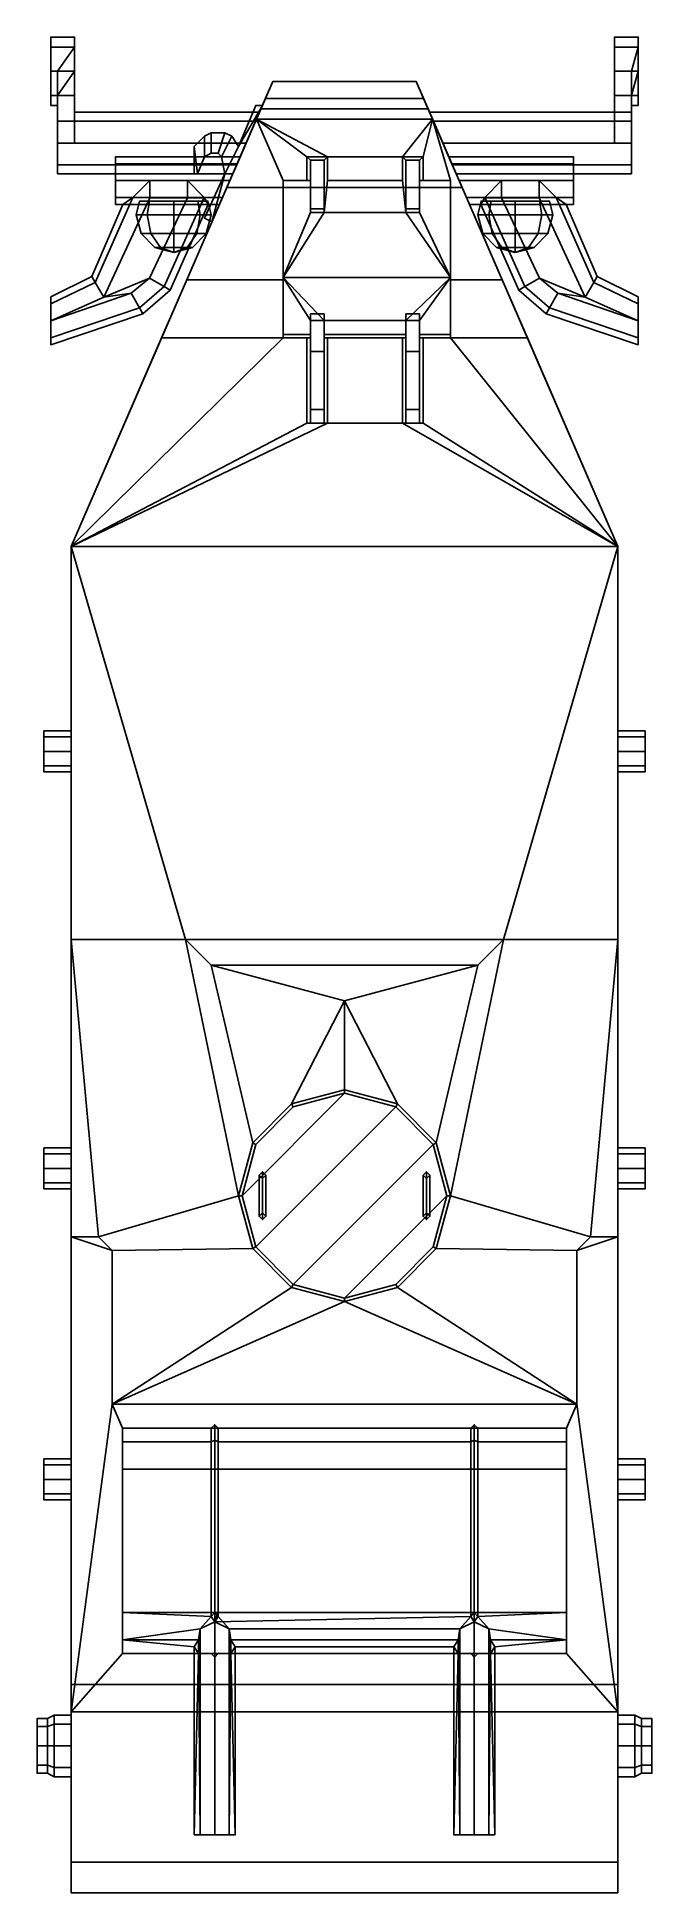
# Model space of a CAD drawing. Extents: x -0.9 to 0.9, y -2.88 to 2.55.
import ezdxf

# ---------------------------------------------------------------- set-up
doc = ezdxf.new("R2010")
doc.units = 0
doc.layers.get('0').update_dxf_attribs({"linetype": 'CONTINUOUS'})

msp = doc.modelspace()

# ---------------------------------------------------------------- linework, layer by layer
for points in [[(-0.79, 2.5207, 0.7607), (-0.79, 2.55, 0.69), (-0.86, 2.55, 0.69), (-0.86, 2.5207, 0.7607)], [(-0.79, 2.55, 0.69), (-0.79, 2.5207, 0.6193), (-0.86, 2.5207, 0.6193), (-0.86, 2.55, 0.69)], [(-0.79, 2.45, 0.79), (-0.79, 2.5207, 0.7607), (-0.86, 2.5207, 0.7607), (-0.86, 2.45, 0.79)], [(-0.79, 2.5207, 0.6193), (-0.84, 2.45, 0.59), (-0.86, 2.45, 0.59), (-0.86, 2.5207, 0.6193)], [(-0.79, 2.5207, 0.6193), (-0.79, 2.45, 0.59), (-0.84, 2.45, 0.59), (-0.79, 2.5207, 0.6193)], [(-0.79, 2.33, 0.62), (-0.79, 2.55, 0.69), (-0.79, 2.5207, 0.7607), (-0.79, 2.3036, 0.6836)], [(-0.79, 2.3036, 0.5564), (-0.79, 2.5207, 0.6193), (-0.79, 2.55, 0.69), (-0.79, 2.33, 0.62)], [(-0.79, 2.3036, 0.6836), (-0.79, 2.5207, 0.7607), (-0.79, 2.3793, 0.7607), (-0.79, 2.24, 0.71)], [(-0.79, 2.3793, 0.7607), (-0.79, 2.5207, 0.7607), (-0.79, 2.5207, 0.7607), (-0.79, 2.45, 0.79)], [(-0.79, 2.45, 0.59), (-0.79, 2.45, 0.59), (-0.79, 2.5207, 0.6193), (-0.79, 2.3036, 0.5564)], [(0.86, 2.5207, 0.7607), (0.86, 2.55, 0.69), (0.79, 2.55, 0.69), (0.79, 2.5207, 0.7607)], [(0.86, 2.55, 0.69), (0.86, 2.5207, 0.6193), (0.79, 2.5207, 0.6193), (0.79, 2.55, 0.69)], [(0.79, 2.5207, 0.7607), (0.79, 2.55, 0.69), (0.79, 2.5207, 0.6193), (0.79, 2.45, 0.79)], [(0.86, 2.45, 0.79), (0.86, 2.5207, 0.7607), (0.79, 2.5207, 0.7607), (0.79, 2.45, 0.79)], [(0.86, 2.5207, 0.6193), (0.84, 2.45, 0.59), (0.79, 2.45, 0.59), (0.79, 2.5207, 0.6193)], [(0.79, 2.45, 0.79), (0.79, 2.5207, 0.6193), (0.79, 2.45, 0.59), (0.79, 2.3793, 0.7607)], [(0.86, 2.5207, 0.6193), (0.86, 2.45, 0.59), (0.84, 2.45, 0.59), (0.86, 2.5207, 0.6193)], [(-0.84, 2.3793, 0.7607), (-0.79, 2.45, 0.79), (-0.86, 2.45, 0.79), (-0.86, 2.3793, 0.7607)], [(-0.84, 2.45, 0.59), (-0.84, 2.3793, 0.6193), (-0.86, 2.3793, 0.6193), (-0.86, 2.45, 0.59)], [(-0.79, 2.45, 0.59), (-0.79, 2.3036, 0.5564), (-0.84, 2.3036, 0.5564), (-0.84, 2.45, 0.59)], [(-0.79, 2.3793, 0.7607), (-0.79, 2.3793, 0.7607), (-0.79, 2.45, 0.79), (-0.84, 2.3793, 0.7607)], [(-0.84, 2.3036, 0.5564), (-0.84, 2.33, 0.62), (-0.84, 2.3793, 0.6193), (-0.84, 2.45, 0.59)], [(0.84, 2.3793, 0.7607), (0.86, 2.45, 0.79), (0.79, 2.45, 0.79), (0.79, 2.3793, 0.7607)], [(0.79, 2.3036, 0.5564), (0.79, 2.33, 0.62), (0.79, 2.3793, 0.6193), (0.79, 2.45, 0.59)], [(0.84, 2.3036, 0.5564), (0.79, 2.3036, 0.5564), (0.79, 2.45, 0.59), (0.84, 2.45, 0.59)], [(0.79, 2.3793, 0.7607), (0.79, 2.45, 0.59), (0.79, 2.3793, 0.6193), (0.79, 2.35, 0.69)], [(0.86, 2.45, 0.59), (0.86, 2.3793, 0.6193), (0.84, 2.3793, 0.6193), (0.84, 2.45, 0.59)], [(0.84, 2.33, 0.62), (0.84, 2.3036, 0.5564), (0.84, 2.45, 0.59), (0.84, 2.3793, 0.6193)], [(0.86, 2.3793, 0.7607), (0.86, 2.45, 0.79), (0.86, 2.45, 0.79), (0.84, 2.3793, 0.7607)], [(-0.2447, 2.34, 0.53), (-0.21, 2.42, 0.62), (0.21, 2.42, 0.62), (0.2447, 2.34, 0.53)], [(-0.21, 2.42, 0.62), (-0.2447, 2.34, 0.53), (-0.2317, 2.37, 0.88), (-0.21, 2.42, 0.79)], [(-0.21, 2.42, 0.79), (-0.2317, 2.37, 0.88), (0.2317, 2.37, 0.88), (0.21, 2.42, 0.79)], [(-0.21, 2.42, 0.62), (-0.21, 2.42, 0.79), (0.21, 2.42, 0.79), (0.21, 2.42, 0.62)], [(0.2317, 2.37, 0.88), (0.2447, 2.34, 0.53), (0.21, 2.42, 0.62), (0.21, 2.42, 0.79)], [(-0.84, 2.35, 0.69), (-0.84, 2.3793, 0.7607), (-0.86, 2.3793, 0.7607), (-0.86, 2.35, 0.69)], [(-0.84, 2.3793, 0.6193), (-0.84, 2.35, 0.69), (-0.86, 2.35, 0.69), (-0.86, 2.3793, 0.6193)], [(-0.79, 2.24, 0.71), (-0.79, 2.3793, 0.7607), (-0.84, 2.3793, 0.7607), (-0.84, 2.24, 0.71)], [(-0.84, 2.33, 0.62), (-0.84, 2.3036, 0.6836), (-0.84, 2.35, 0.69), (-0.84, 2.3793, 0.6193)], [(-0.84, 2.3036, 0.6836), (-0.84, 2.24, 0.71), (-0.84, 2.3793, 0.7607), (-0.84, 2.35, 0.69)], [(-0.31, 2.23, 0.9645), (-0.35, 2.15, 1.0128), (-0.3882, 2.0091, 1.0979), (-0.2404, 2.35, 0.8921)], [(-0.2447, 2.34, 0.53), (-0.3445, 2.11, 0.4), (-0.2577, 2.31, 0.92), (-0.2317, 2.37, 0.88)], [(-0.3445, 2.11, 0.4), (-0.2447, 2.34, 0.53), (0.2447, 2.34, 0.53), (0.3445, 2.11, 0.4)], [(-0.26, 2.35, 0.8921), (-0.31, 2.23, 0.9645), (-0.2404, 2.35, 0.8921)], [(-0.26, 2.35, 0.8721), (-0.31, 2.23, 0.9445), (-0.31, 2.23, 0.9645), (-0.26, 2.35, 0.8921)], [(-0.2404, 2.35, 0.8721), (-0.26, 2.35, 0.8721), (-0.26, 2.35, 0.8921), (-0.2404, 2.35, 0.8921)], [(-0.2317, 2.37, 0.88), (-0.2577, 2.31, 0.92), (0.2577, 2.31, 0.92), (0.2317, 2.37, 0.88)], [(0.2577, 2.31, 0.92), (0.3445, 2.11, 0.4), (0.2447, 2.34, 0.53), (0.2317, 2.37, 0.88)], [(0.79, 2.33, 0.62), (0.79, 2.3036, 0.6836), (0.79, 2.35, 0.69), (0.79, 2.3793, 0.6193)], [(0.79, 2.3036, 0.6836), (0.79, 2.24, 0.71), (0.79, 2.3793, 0.7607), (0.79, 2.35, 0.69)], [(0.79, 2.24, 0.71), (0.84, 2.24, 0.71), (0.84, 2.3793, 0.7607), (0.79, 2.3793, 0.7607)], [(0.86, 2.35, 0.69), (0.86, 2.3793, 0.7607), (0.84, 2.3793, 0.7607), (0.84, 2.35, 0.69)], [(0.86, 2.3793, 0.6193), (0.86, 2.35, 0.69), (0.84, 2.35, 0.69), (0.84, 2.3793, 0.6193)], [(0.84, 2.3036, 0.6836), (0.84, 2.33, 0.62), (0.84, 2.3793, 0.6193), (0.84, 2.35, 0.69)], [(0.84, 2.24, 0.71), (0.84, 2.3036, 0.6836), (0.84, 2.35, 0.69), (0.84, 2.3793, 0.7607)], [(-0.84, 2.1764, 0.5564), (-0.84, 2.15, 0.62), (-0.84, 2.3036, 0.6836), (-0.84, 2.33, 0.62)], [(-0.84, 2.24, 0.53), (-0.84, 2.1764, 0.5564), (-0.84, 2.33, 0.62), (-0.84, 2.3036, 0.5564)], [(-0.2605, 2.3036, 0.5564), (-0.2881, 2.24, 0.53), (-0.84, 2.24, 0.53), (-0.84, 2.3036, 0.5564)], [(-0.84, 2.15, 0.62), (-0.84, 2.1764, 0.6836), (-0.84, 2.24, 0.71), (-0.84, 2.3036, 0.6836)], [(-0.3445, 2.11, 0.4), (-0.8, 1.06, 0.4), (-0.4616, 1.84, 1.2), (-0.2577, 2.31, 0.92)], [(-0.2605, 2.3036, 0.6836), (-0.249, 2.33, 0.62), (-0.79, 2.33, 0.62), (-0.79, 2.3036, 0.6836)], [(-0.249, 2.33, 0.62), (-0.2605, 2.3036, 0.5564), (-0.79, 2.3036, 0.5564), (-0.79, 2.33, 0.62)], [(-0.2881, 2.24, 0.71), (-0.2605, 2.3036, 0.6836), (-0.79, 2.3036, 0.6836), (-0.79, 2.24, 0.71)], [(-0.2577, 2.31, 0.92), (-0.4616, 1.84, 1.2), (-0.18, 1.84, 1.2), (-0.18, 2.13, 1.0272)], [(-0.2577, 2.31, 0.92), (-0.05, 2.2, 0.9855), (0.17, 2.2, 0.9855), (0.2577, 2.31, 0.92)], [(-0.05, 2.2, 0.9855), (-0.2577, 2.31, 0.92), (-0.2577, 2.31, 0.92), (-0.11, 2.2, 0.9855)], [(-0.11, 2.2, 0.9855), (-0.2577, 2.31, 0.92), (-0.18, 2.13, 1.0272), (-0.11, 2.13, 1.0272)], [(0.23, 2.2, 0.9855), (0.2577, 2.31, 0.92), (0.2577, 2.31, 0.92), (0.17, 2.2, 0.9855)], [(0.23, 2.13, 1.0272), (0.31, 2.13, 1.0272), (0.2577, 2.31, 0.92), (0.23, 2.2, 0.9855)], [(0.2605, 2.3036, 0.5564), (0.249, 2.33, 0.62), (0.84, 2.33, 0.62), (0.84, 2.3036, 0.5564)], [(0.249, 2.33, 0.62), (0.2605, 2.3036, 0.6836), (0.84, 2.3036, 0.6836), (0.84, 2.33, 0.62)], [(0.4616, 1.84, 1.2), (0.8, 1.06, 0.4), (0.3445, 2.11, 0.4), (0.2577, 2.31, 0.92)], [(0.31, 2.13, 1.0272), (0.31, 1.84, 1.2), (0.4616, 1.84, 1.2), (0.2577, 2.31, 0.92)], [(0.2881, 2.24, 0.53), (0.2605, 2.3036, 0.5564), (0.84, 2.3036, 0.5564), (0.84, 2.24, 0.53)], [(0.2605, 2.3036, 0.6836), (0.2881, 2.24, 0.71), (0.84, 2.24, 0.71), (0.84, 2.3036, 0.6836)], [(0.84, 2.3036, 0.6836), (0.84, 2.15, 0.62), (0.84, 2.1764, 0.5564), (0.84, 2.33, 0.62)], [(0.84, 2.33, 0.62), (0.84, 2.1764, 0.5564), (0.84, 2.24, 0.53), (0.84, 2.3036, 0.5564)], [(0.84, 2.24, 0.71), (0.84, 2.1764, 0.6836), (0.84, 2.15, 0.62), (0.84, 2.3036, 0.6836)], [(-0.3157, 2.1764, 0.6836), (-0.2881, 2.24, 0.71), (-0.84, 2.24, 0.71), (-0.84, 2.1764, 0.6836)], [(-0.2881, 2.24, 0.53), (-0.3157, 2.1764, 0.5564), (-0.84, 2.1764, 0.5564), (-0.84, 2.24, 0.53)], [(-0.44, 2.23, 0.9645), (-0.43, 2.15, 1.0128), (-0.41, 2.2, 0.9826), (-0.41, 2.26, 0.9464)], [(-0.41, 2.26, 0.9264), (-0.44, 2.23, 0.9445), (-0.44, 2.23, 0.9645), (-0.41, 2.26, 0.9464)], [(-0.44, 2.15, 1.0128), (-0.44, 2.15, 1.0128), (-0.43, 2.15, 1.0128), (-0.44, 2.23, 0.9645)], [(-0.44, 2.23, 0.9445), (-0.44, 2.15, 0.9928), (-0.44, 2.15, 1.0128), (-0.44, 2.23, 0.9645)], [(-0.41, 2.26, 0.9464), (-0.41, 2.2, 0.9826), (-0.39, 2.21, 0.9766), (-0.39, 2.27, 0.9404)], [(-0.39, 2.27, 0.9204), (-0.41, 2.26, 0.9264), (-0.41, 2.26, 0.9464), (-0.39, 2.27, 0.9404)], [(-0.39, 2.27, 0.9404), (-0.39, 2.21, 0.9766), (-0.37, 2.21, 0.9766), (-0.35, 2.27, 0.9404)], [(-0.35, 2.27, 0.9204), (-0.39, 2.27, 0.9204), (-0.39, 2.27, 0.9404), (-0.35, 2.27, 0.9404)], [(-0.35, 2.27, 0.9404), (-0.37, 2.21, 0.9766), (-0.36, 2.2, 0.9826), (-0.33, 2.26, 0.9464)], [(-0.33, 2.26, 0.9464), (-0.36, 2.2, 0.9826), (-0.35, 2.15, 1.0128), (-0.31, 2.23, 0.9645)], [(-0.33, 2.26, 0.9264), (-0.35, 2.27, 0.9204), (-0.35, 2.27, 0.9404), (-0.33, 2.26, 0.9464)], [(-0.31, 2.23, 0.9445), (-0.33, 2.26, 0.9264), (-0.33, 2.26, 0.9464), (-0.31, 2.23, 0.9645)], [(0.3157, 2.1764, 0.5564), (0.2881, 2.24, 0.53), (0.84, 2.24, 0.53), (0.84, 2.1764, 0.5564)], [(0.2881, 2.24, 0.71), (0.3157, 2.1764, 0.6836), (0.84, 2.1764, 0.6836), (0.84, 2.24, 0.71)], [(-0.3271, 2.15, 0.62), (-0.3157, 2.1764, 0.6836), (-0.84, 2.1764, 0.6836), (-0.84, 2.15, 0.62)], [(-0.3157, 2.1764, 0.5564), (-0.3271, 2.15, 0.62), (-0.84, 2.15, 0.62), (-0.84, 2.1764, 0.5564)], [(-0.3143, 2.1795, 0.5095), (-0.3054, 2.2, 0.46), (-0.67, 2.2, 0.46), (-0.67, 2.1795, 0.5095)], [(-0.3054, 2.2, 0.46), (-0.3143, 2.1795, 0.4105), (-0.67, 2.1795, 0.4105), (-0.67, 2.2, 0.46)], [(-0.67, 2.13, 0.53), (-0.67, 2.1795, 0.5095), (-0.67, 2.2, 0.46), (-0.67, 2.0805, 0.5095)], [(-0.67, 2.0805, 0.5095), (-0.67, 2.2, 0.46), (-0.67, 2.1795, 0.4105), (-0.67, 2.06, 0.46)], [(-0.3358, 2.13, 0.53), (-0.3143, 2.1795, 0.5095), (-0.67, 2.1795, 0.5095), (-0.67, 2.13, 0.53)], [(-0.3143, 2.1795, 0.4105), (-0.3358, 2.13, 0.39), (-0.67, 2.13, 0.39), (-0.67, 2.1795, 0.4105)], [(-0.67, 2.06, 0.46), (-0.67, 2.1795, 0.4105), (-0.67, 2.13, 0.39), (-0.67, 2.0805, 0.4105)], [(-0.43, 2.15, 0.9928), (-0.41, 2.2, 0.9626), (-0.41, 2.2, 0.9826), (-0.43, 2.15, 1.0128)], [(-0.41, 2.2, 0.9626), (-0.39, 2.21, 0.9566), (-0.39, 2.21, 0.9766), (-0.41, 2.2, 0.9826)], [(-0.39, 2.21, 0.9566), (-0.37, 2.21, 0.9566), (-0.37, 2.21, 0.9766), (-0.39, 2.21, 0.9766)], [(-0.37, 2.21, 0.9566), (-0.36, 2.2, 0.9626), (-0.36, 2.2, 0.9826), (-0.37, 2.21, 0.9766)], [(-0.36, 2.2, 0.9626), (-0.35, 2.15, 0.9928), (-0.35, 2.15, 1.0128), (-0.36, 2.2, 0.9826)], [(-0.11, 2.2, 0.9955), (-0.11, 2.2, 0.9855), (-0.11, 2.13, 1.0272), (-0.11, 2.13, 1.0372)], [(-0.05, 2.2, 0.9955), (-0.05, 2.2, 0.9855), (-0.11, 2.2, 0.9855), (-0.11, 2.2, 0.9955)], [(-0.06, 2.19, 1.0015), (-0.05, 2.2, 0.9955), (-0.11, 2.2, 0.9955), (-0.1, 2.19, 1.0015)], [(-0.1, 2.19, 1.0015), (-0.11, 2.2, 0.9955), (-0.11, 2.13, 1.0372), (-0.1, 2.13, 1.0372)], [(-0.1, 2.19, 1.03), (-0.1, 2.0475, 1.1149), (-0.06, 2.0475, 1.1149), (-0.06, 2.19, 1.03)], [(-0.1, 2.19, 1.03), (-0.1, 2.13, 1.0372), (-0.1, 2.0365, 1.093), (-0.1, 2.0475, 1.1149)], [(-0.1, 2.19, 1.03), (-0.1, 2.19, 1.0015), (-0.1, 2.13, 1.0372), (-0.1, 2.19, 1.03)], [(-0.1, 2.19, 1.0015), (-0.1, 2.19, 1.03), (-0.06, 2.19, 1.03), (-0.06, 2.19, 1.0015)], [(-0.06, 2.0365, 1.093), (-0.05, 2.13, 1.0372), (-0.05, 2.2, 0.9955), (-0.06, 2.19, 1.0015)], [(-0.06, 2.0475, 1.1149), (-0.06, 2.0365, 1.093), (-0.06, 2.19, 1.0015), (-0.06, 2.19, 1.03)], [(-0.05, 2.13, 1.0372), (-0.05, 2.13, 1.0272), (-0.05, 2.2, 0.9855), (-0.05, 2.2, 0.9955)], [(-0.05, 2.2, 0.9855), (-0.05, 2.13, 1.0272), (0.17, 2.13, 1.0272), (0.17, 2.2, 0.9855)], [(0.18, 2.19, 1.0015), (0.17, 2.2, 0.9955), (0.17, 2.13, 1.0372), (0.18, 2.0365, 1.093)], [(0.22, 2.19, 1.0015), (0.23, 2.2, 0.9955), (0.17, 2.2, 0.9955), (0.18, 2.19, 1.0015)], [(0.23, 2.2, 0.9955), (0.23, 2.2, 0.9855), (0.17, 2.2, 0.9855), (0.17, 2.2, 0.9955)], [(0.17, 2.2, 0.9955), (0.17, 2.2, 0.9855), (0.17, 2.13, 1.0272), (0.17, 2.13, 1.0372)], [(0.18, 2.19, 1.03), (0.18, 2.19, 1.0015), (0.18, 2.0365, 1.093), (0.18, 2.0475, 1.1149)], [(0.18, 2.19, 1.03), (0.18, 2.0475, 1.1149), (0.22, 2.0475, 1.1149), (0.22, 2.19, 1.03)], [(0.18, 2.19, 1.0015), (0.18, 2.19, 1.03), (0.22, 2.19, 1.03), (0.22, 2.19, 1.0015)], [(0.22, 2.13, 1.0372), (0.23, 2.13, 1.0372), (0.23, 2.2, 0.9955), (0.22, 2.19, 1.0015)], [(0.22, 2.0475, 1.1149), (0.22, 2.0365, 1.093), (0.22, 2.13, 1.0372), (0.22, 2.19, 1.03)], [(0.22, 2.19, 1.03), (0.22, 2.13, 1.0372), (0.22, 2.19, 1.0015), (0.22, 2.19, 1.03)], [(0.23, 2.13, 1.0372), (0.23, 2.13, 1.0272), (0.23, 2.2, 0.9855), (0.23, 2.2, 0.9955)], [(0.3143, 2.1795, 0.4105), (0.3054, 2.2, 0.46), (0.67, 2.2, 0.46), (0.67, 2.1795, 0.4105)], [(0.3054, 2.2, 0.46), (0.3143, 2.1795, 0.5095), (0.67, 2.1795, 0.5095), (0.67, 2.2, 0.46)], [(0.3143, 2.1795, 0.5095), (0.3358, 2.13, 0.53), (0.67, 2.13, 0.53), (0.67, 2.1795, 0.5095)], [(0.3358, 2.13, 0.39), (0.3143, 2.1795, 0.4105), (0.67, 2.1795, 0.4105), (0.67, 2.13, 0.39)], [(0.3271, 2.15, 0.62), (0.3157, 2.1764, 0.5564), (0.84, 2.1764, 0.5564), (0.84, 2.15, 0.62)], [(0.3157, 2.1764, 0.6836), (0.3271, 2.15, 0.62), (0.84, 2.15, 0.62), (0.84, 2.1764, 0.6836)], [(0.67, 2.0805, 0.4105), (0.67, 2.2, 0.46), (0.67, 2.1795, 0.5095), (0.67, 2.06, 0.46)], [(0.67, 2.13, 0.39), (0.67, 2.1795, 0.4105), (0.67, 2.2, 0.46), (0.67, 2.0805, 0.4105)], [(0.67, 2.06, 0.46), (0.67, 2.1795, 0.5095), (0.67, 2.13, 0.53), (0.67, 2.0805, 0.5095)], [(-0.3358, 2.13, 0.39), (-0.3573, 2.0805, 0.4105), (-0.67, 2.0805, 0.4105), (-0.67, 2.13, 0.39)], [(-0.3573, 2.0805, 0.5095), (-0.3358, 2.13, 0.53), (-0.67, 2.13, 0.53), (-0.67, 2.0805, 0.5095)], [(-0.57, 2.08, 0.39), (-0.6195, 2.0805, 0.4105), (-0.6195, 2.0805, 0.4105), (-0.57, 2.13, 0.39)], [(-0.57, 2.13, 0.53), (-0.6195, 2.0805, 0.5095), (-0.6195, 2.0805, 0.5095), (-0.57, 2.08, 0.53)], [(-0.57, 2.13, 0.39), (-0.46, 2.13, 0.39), (-0.46, 2.08, 0.39), (-0.57, 2.08, 0.39)], [(-0.46, 2.13, 0.53), (-0.57, 2.13, 0.53), (-0.57, 2.08, 0.53), (-0.46, 2.08, 0.53)], [(-0.46, 2.08, 0.53), (-0.4105, 2.0805, 0.5095), (-0.4105, 2.0805, 0.5095), (-0.46, 2.13, 0.53)], [(-0.4105, 2.08, 0.4105), (-0.46, 2.08, 0.39), (-0.46, 2.13, 0.39), (-0.4105, 2.0805, 0.4105)], [(-0.44, 2.15, 0.9928), (-0.43, 2.15, 0.9928), (-0.43, 2.15, 1.0128), (-0.44, 2.15, 1.0128)], [(-0.35, 2.15, 1.0128), (-0.41, 2.02, 1.0913), (-0.3882, 2.0091, 1.0979)], [(-0.35, 2.15, 0.9928), (-0.41, 2.02, 1.0713), (-0.41, 2.02, 1.0913), (-0.35, 2.15, 1.0128)], [(-0.18, 2.13, 1.0272), (-0.18, 1.84, 1.2), (-0.18, 1.8469, 1.2059), (-0.18, 2.13, 1.0372)], [(-0.18, 2.13, 1.0272), (-0.18, 2.13, 1.0372), (-0.11, 2.13, 1.0372), (-0.11, 2.13, 1.0272)], [(-0.1, 2.13, 1.0372), (-0.18, 2.13, 1.0372), (-0.18, 1.8469, 1.2059), (-0.1, 2.0365, 1.093)], [(0.17, 2.13, 1.0372), (-0.05, 2.13, 1.0372), (-0.06, 2.0365, 1.093), (0.18, 2.0365, 1.093)], [(-0.05, 2.13, 1.0272), (-0.05, 2.13, 1.0372), (0.17, 2.13, 1.0372), (0.17, 2.13, 1.0272)], [(0.22, 2.0365, 1.093), (0.31, 1.8469, 1.2059), (0.31, 2.13, 1.0372), (0.22, 2.13, 1.0372)], [(0.23, 2.13, 1.0272), (0.23, 2.13, 1.0372), (0.31, 2.13, 1.0372), (0.31, 2.13, 1.0272)], [(0.31, 2.13, 1.0372), (0.31, 1.8469, 1.2059), (0.31, 1.84, 1.2), (0.31, 2.13, 1.0272)], [(0.3358, 2.13, 0.53), (0.3573, 2.0805, 0.5095), (0.67, 2.0805, 0.5095), (0.67, 2.13, 0.53)], [(0.3573, 2.0805, 0.4105), (0.3358, 2.13, 0.39), (0.67, 2.13, 0.39), (0.67, 2.0805, 0.4105)], [(0.4105, 2.08, 0.5095), (0.46, 2.08, 0.53), (0.46, 2.13, 0.53), (0.4105, 2.0805, 0.5095)], [(0.46, 2.08, 0.39), (0.4105, 2.0805, 0.4105), (0.4105, 2.0805, 0.4105), (0.46, 2.13, 0.39)], [(0.57, 2.13, 0.53), (0.46, 2.13, 0.53), (0.46, 2.08, 0.53), (0.57, 2.08, 0.53)], [(0.46, 2.13, 0.39), (0.57, 2.13, 0.39), (0.57, 2.08, 0.39), (0.46, 2.08, 0.39)], [(0.57, 2.08, 0.53), (0.6195, 2.0805, 0.5095), (0.6195, 2.0805, 0.5095), (0.57, 2.13, 0.53)], [(0.57, 2.13, 0.39), (0.6195, 2.0805, 0.4105), (0.6195, 2.0805, 0.4105), (0.57, 2.08, 0.39)], [(0.3445, 2.11, 0.4), (0.8, 1.06, 0.4), (-0.8, 1.06, 0.4), (-0.3445, 2.11, 0.4)], [(-0.6487, 2.06, 0.46), (-0.6195, 2.0805, 0.4105), (-0.7297, 1.8322, 0.4105), (-0.74, 1.85, 0.46)], [(-0.6195, 2.0805, 0.5095), (-0.6487, 2.06, 0.46), (-0.74, 1.85, 0.46), (-0.7297, 1.8322, 0.5095)], [(-0.6195, 2.0805, 0.4105), (-0.57, 2.08, 0.39), (-0.705, 1.7894, 0.39), (-0.7297, 1.8322, 0.4105)], [(-0.57, 2.08, 0.53), (-0.6195, 2.0805, 0.5095), (-0.7297, 1.8322, 0.5095), (-0.705, 1.7894, 0.53)], [(-0.57, 2.08, 0.39), (-0.46, 2.08, 0.39), (-0.5706, 1.845, 0.39), (-0.705, 1.7894, 0.39)], [(-0.46, 2.08, 0.53), (-0.57, 2.08, 0.53), (-0.705, 1.7894, 0.53), (-0.5706, 1.845, 0.53)], [(-0.3573, 2.0805, 0.4105), (-0.3662, 2.06, 0.46), (-0.67, 2.06, 0.46), (-0.67, 2.0805, 0.4105)], [(-0.3662, 2.06, 0.46), (-0.3573, 2.0805, 0.5095), (-0.67, 2.0805, 0.5095), (-0.67, 2.06, 0.46)], [(-0.5778, 2.03, 0.9922), (-0.61, 2.03, 1.07), (-0.6, 2.07, 1.07), (-0.5707, 2.07, 0.9993)], [(-0.61, 2.03, 1.07), (-0.5778, 2.03, 1.1478), (-0.5707, 2.07, 1.1407), (-0.6, 2.07, 1.07)], [(-0.6, 2.07, 1.07), (-0.5707, 2.07, 1.1407), (-0.5, 2.07, 1.17), (-0.5707, 2.07, 0.9993)], [(-0.5, 2.03, 0.96), (-0.5778, 2.03, 0.9922), (-0.5707, 2.07, 0.9993), (-0.5, 2.07, 0.97)], [(-0.5778, 2.03, 1.1478), (-0.5, 2.03, 1.18), (-0.5, 2.07, 1.17), (-0.5707, 2.07, 1.1407)], [(-0.5707, 2.07, 0.9993), (-0.5, 2.07, 1.17), (-0.4293, 2.07, 1.1407), (-0.5, 2.07, 0.97)], [(-0.4105, 2.0805, 0.5095), (-0.46, 2.08, 0.53), (-0.5706, 1.845, 0.53), (-0.5278, 1.8203, 0.5095)], [(-0.46, 2.08, 0.39), (-0.4105, 2.0805, 0.4105), (-0.5278, 1.8203, 0.4105), (-0.5706, 1.845, 0.39)], [(-0.3989, 2.06, 0.46), (-0.4105, 2.0805, 0.5095), (-0.5278, 1.8203, 0.5095), (-0.51, 1.81, 0.46)], [(-0.4105, 2.0805, 0.4105), (-0.3989, 2.06, 0.46), (-0.51, 1.81, 0.46), (-0.5278, 1.8203, 0.4105)], [(-0.4222, 2.03, 0.9922), (-0.5, 2.03, 0.96), (-0.5, 2.07, 0.97), (-0.4293, 2.07, 0.9993)], [(-0.5, 2.03, 1.18), (-0.4222, 2.03, 1.1478), (-0.4293, 2.07, 1.1407), (-0.5, 2.07, 1.17)], [(-0.5, 2.07, 0.97), (-0.4293, 2.07, 1.1407), (-0.4, 2.07, 1.07), (-0.4293, 2.07, 0.9993)], [(-0.39, 2.03, 1.07), (-0.4222, 2.03, 0.9922), (-0.4293, 2.07, 0.9993), (-0.4, 2.07, 1.07)], [(-0.4222, 2.03, 1.1478), (-0.39, 2.03, 1.07), (-0.4, 2.07, 1.07), (-0.4293, 2.07, 1.1407)], [(0.3662, 2.06, 0.46), (0.3573, 2.0805, 0.4105), (0.67, 2.0805, 0.4105), (0.67, 2.06, 0.46)], [(0.3573, 2.0805, 0.5095), (0.3662, 2.06, 0.46), (0.67, 2.06, 0.46), (0.67, 2.0805, 0.5095)], [(0.4222, 2.03, 0.9922), (0.39, 2.03, 1.07), (0.4, 2.07, 1.07), (0.4293, 2.07, 0.9993)], [(0.39, 2.03, 1.07), (0.4222, 2.03, 1.1478), (0.4293, 2.07, 1.1407), (0.4, 2.07, 1.07)], [(0.3989, 2.06, 0.46), (0.4105, 2.0805, 0.4105), (0.5278, 1.8203, 0.4105), (0.51, 1.81, 0.46)], [(0.4105, 2.0805, 0.5095), (0.3989, 2.06, 0.46), (0.51, 1.81, 0.46), (0.5278, 1.8203, 0.5095)], [(0.4, 2.07, 1.07), (0.4293, 2.07, 1.1407), (0.5, 2.07, 1.17), (0.4293, 2.07, 0.9993)], [(0.46, 2.08, 0.53), (0.4105, 2.0805, 0.5095), (0.5278, 1.8203, 0.5095), (0.5706, 1.845, 0.53)], [(0.4105, 2.0805, 0.4105), (0.46, 2.08, 0.39), (0.5706, 1.845, 0.39), (0.5278, 1.8203, 0.4105)], [(0.5, 2.03, 0.96), (0.4222, 2.03, 0.9922), (0.4293, 2.07, 0.9993), (0.5, 2.07, 0.97)], [(0.4222, 2.03, 1.1478), (0.5, 2.03, 1.18), (0.5, 2.07, 1.17), (0.4293, 2.07, 1.1407)], [(0.4293, 2.07, 0.9993), (0.5, 2.07, 1.17), (0.5707, 2.07, 1.1407), (0.5, 2.07, 0.97)], [(0.57, 2.08, 0.53), (0.46, 2.08, 0.53), (0.5706, 1.845, 0.53), (0.705, 1.7894, 0.53)], [(0.46, 2.08, 0.39), (0.57, 2.08, 0.39), (0.705, 1.7894, 0.39), (0.5706, 1.845, 0.39)], [(0.5, 2.07, 0.97), (0.5707, 2.07, 1.1407), (0.6, 2.07, 1.07), (0.5707, 2.07, 0.9993)], [(0.5778, 2.03, 0.9922), (0.5, 2.03, 0.96), (0.5, 2.07, 0.97), (0.5707, 2.07, 0.9993)], [(0.5, 2.03, 1.18), (0.5778, 2.03, 1.1478), (0.5707, 2.07, 1.1407), (0.5, 2.07, 1.17)], [(0.6195, 2.0805, 0.5095), (0.57, 2.08, 0.53), (0.705, 1.7894, 0.53), (0.7297, 1.8322, 0.5095)], [(0.57, 2.08, 0.39), (0.6195, 2.0805, 0.4105), (0.7297, 1.8322, 0.4105), (0.705, 1.7894, 0.39)], [(0.61, 2.03, 1.07), (0.5778, 2.03, 0.9922), (0.5707, 2.07, 0.9993), (0.6, 2.07, 1.07)], [(0.5778, 2.03, 1.1478), (0.61, 2.03, 1.07), (0.6, 2.07, 1.07), (0.5707, 2.07, 1.1407)], [(0.6195, 2.0805, 0.4105), (0.6487, 2.06, 0.46), (0.74, 1.85, 0.46), (0.7297, 1.8322, 0.4105)], [(0.6487, 2.06, 0.46), (0.6195, 2.0805, 0.5095), (0.7297, 1.8322, 0.5095), (0.74, 1.85, 0.46)], [(-0.5953, 1.975, 1.07), (-0.61, 2.03, 1.07), (-0.5778, 2.03, 0.9922), (-0.5674, 1.975, 1.0026)], [(-0.5674, 1.975, 1.1374), (-0.5778, 2.03, 1.1478), (-0.61, 2.03, 1.07), (-0.5953, 1.975, 1.07)], [(-0.5674, 1.975, 1.0026), (-0.5778, 2.03, 0.9922), (-0.5, 2.03, 0.96), (-0.5, 1.975, 0.9747)], [(-0.5, 1.975, 1.1653), (-0.5, 2.03, 1.18), (-0.5778, 2.03, 1.1478), (-0.5674, 1.975, 1.1374)], [(-0.5, 1.975, 0.9747), (-0.5, 2.03, 0.96), (-0.4222, 2.03, 0.9922), (-0.4326, 1.975, 1.0026)], [(-0.4326, 1.975, 1.1374), (-0.4222, 2.03, 1.1478), (-0.5, 2.03, 1.18), (-0.5, 1.975, 1.1653)], [(-0.4326, 1.975, 1.0026), (-0.4222, 2.03, 0.9922), (-0.39, 2.03, 1.07), (-0.4047, 1.975, 1.07)], [(-0.4047, 1.975, 1.07), (-0.39, 2.03, 1.07), (-0.4222, 2.03, 1.1478), (-0.4326, 1.975, 1.1374)], [(-0.41, 2.02, 1.0713), (-0.3882, 2.0091, 1.0779), (-0.3882, 2.0091, 1.0979), (-0.41, 2.02, 1.0913)], [(-0.06, 2.0365, 1.093), (-0.18, 1.8469, 1.2059), (0.31, 1.8469, 1.2059), (0.18, 2.0365, 1.093)], [(-0.1, 2.0365, 1.093), (-0.18, 1.8469, 1.2059), (-0.18, 1.8469, 1.2059), (-0.06, 2.0365, 1.093)], [(-0.1, 2.0475, 1.1149), (-0.1, 2.0365, 1.093), (-0.06, 2.0365, 1.093), (-0.06, 2.0475, 1.1149)], [(0.18, 2.0475, 1.1149), (0.18, 2.0365, 1.093), (0.22, 2.0365, 1.093), (0.22, 2.0475, 1.1149)], [(0.18, 2.0365, 1.093), (0.31, 1.8469, 1.2059), (0.31, 1.8469, 1.2059), (0.22, 2.0365, 1.093)], [(0.4047, 1.975, 1.07), (0.39, 2.03, 1.07), (0.4222, 2.03, 0.9922), (0.4326, 1.975, 1.0026)], [(0.4326, 1.975, 1.1374), (0.4222, 2.03, 1.1478), (0.39, 2.03, 1.07), (0.4047, 1.975, 1.07)], [(0.4326, 1.975, 1.0026), (0.4222, 2.03, 0.9922), (0.5, 2.03, 0.96), (0.5, 1.975, 0.9747)], [(0.5, 1.975, 1.1653), (0.5, 2.03, 1.18), (0.4222, 2.03, 1.1478), (0.4326, 1.975, 1.1374)], [(0.5, 1.975, 0.9747), (0.5, 2.03, 0.96), (0.5778, 2.03, 0.9922), (0.5674, 1.975, 1.0026)], [(0.5674, 1.975, 1.1374), (0.5778, 2.03, 1.1478), (0.5, 2.03, 1.18), (0.5, 1.975, 1.1653)], [(0.5674, 1.975, 1.0026), (0.5778, 2.03, 0.9922), (0.61, 2.03, 1.07), (0.5953, 1.975, 1.07)], [(0.5953, 1.975, 1.07), (0.61, 2.03, 1.07), (0.5778, 2.03, 1.1478), (0.5674, 1.975, 1.1374)], [(-0.555, 1.9347, 1.07), (-0.5953, 1.975, 1.07), (-0.5674, 1.975, 1.0026), (-0.5389, 1.9347, 1.0311)], [(-0.5389, 1.9347, 1.1089), (-0.5674, 1.975, 1.1374), (-0.5953, 1.975, 1.07), (-0.555, 1.9347, 1.07)], [(-0.5389, 1.9347, 1.0311), (-0.5674, 1.975, 1.0026), (-0.5, 1.975, 0.9747), (-0.5, 1.9347, 1.015)], [(-0.5, 1.9347, 1.125), (-0.5, 1.975, 1.1653), (-0.5674, 1.975, 1.1374), (-0.5389, 1.9347, 1.1089)], [(-0.5, 1.9347, 1.015), (-0.5, 1.975, 0.9747), (-0.4326, 1.975, 1.0026), (-0.4611, 1.9347, 1.0311)], [(-0.4611, 1.9347, 1.1089), (-0.4326, 1.975, 1.1374), (-0.5, 1.975, 1.1653), (-0.5, 1.9347, 1.125)], [(-0.4611, 1.9347, 1.0311), (-0.4326, 1.975, 1.0026), (-0.4047, 1.975, 1.07), (-0.445, 1.9347, 1.07)], [(-0.445, 1.9347, 1.07), (-0.4047, 1.975, 1.07), (-0.4326, 1.975, 1.1374), (-0.4611, 1.9347, 1.1089)], [(0.445, 1.9347, 1.07), (0.4047, 1.975, 1.07), (0.4326, 1.975, 1.0026), (0.4611, 1.9347, 1.0311)], [(0.4611, 1.9347, 1.1089), (0.4326, 1.975, 1.1374), (0.4047, 1.975, 1.07), (0.445, 1.9347, 1.07)], [(0.4611, 1.9347, 1.0311), (0.4326, 1.975, 1.0026), (0.5, 1.975, 0.9747), (0.5, 1.9347, 1.015)], [(0.5, 1.9347, 1.125), (0.5, 1.975, 1.1653), (0.4326, 1.975, 1.1374), (0.4611, 1.9347, 1.1089)], [(0.5, 1.9347, 1.015), (0.5, 1.975, 0.9747), (0.5674, 1.975, 1.0026), (0.5389, 1.9347, 1.0311)], [(0.5389, 1.9347, 1.1089), (0.5674, 1.975, 1.1374), (0.5, 1.975, 1.1653), (0.5, 1.9347, 1.125)], [(0.5389, 1.9347, 1.0311), (0.5674, 1.975, 1.0026), (0.5953, 1.975, 1.07), (0.555, 1.9347, 1.07)], [(0.555, 1.9347, 1.07), (0.5953, 1.975, 1.07), (0.5674, 1.975, 1.1374), (0.5389, 1.9347, 1.1089)], [(-0.5, 1.92, 1.07), (-0.555, 1.9347, 1.07), (-0.5389, 1.9347, 1.0311), (-0.5, 1.92, 1.07)], [(-0.5, 1.92, 1.07), (-0.5389, 1.9347, 1.1089), (-0.555, 1.9347, 1.07), (-0.5, 1.92, 1.07)], [(-0.5, 1.92, 1.07), (-0.5389, 1.9347, 1.0311), (-0.5, 1.9347, 1.015), (-0.5, 1.92, 1.07)], [(-0.5, 1.92, 1.07), (-0.5, 1.9347, 1.125), (-0.5389, 1.9347, 1.1089), (-0.5, 1.92, 1.07)], [(-0.5, 1.92, 1.07), (-0.5, 1.9347, 1.015), (-0.4611, 1.9347, 1.0311), (-0.5, 1.92, 1.07)], [(-0.5, 1.92, 1.07), (-0.4611, 1.9347, 1.0311), (-0.445, 1.9347, 1.07), (-0.5, 1.92, 1.07)], [(-0.5, 1.92, 1.07), (-0.445, 1.9347, 1.07), (-0.4611, 1.9347, 1.1089), (-0.5, 1.92, 1.07)], [(-0.5, 1.92, 1.07), (-0.4611, 1.9347, 1.1089), (-0.5, 1.9347, 1.125), (-0.5, 1.92, 1.07)], [(0.5, 1.92, 1.07), (0.445, 1.9347, 1.07), (0.4611, 1.9347, 1.0311), (0.5, 1.92, 1.07)], [(0.5, 1.92, 1.07), (0.4611, 1.9347, 1.1089), (0.445, 1.9347, 1.07), (0.5, 1.92, 1.07)], [(0.5, 1.92, 1.07), (0.4611, 1.9347, 1.0311), (0.5, 1.9347, 1.015), (0.5, 1.92, 1.07)], [(0.5, 1.92, 1.07), (0.5, 1.9347, 1.125), (0.4611, 1.9347, 1.1089), (0.5, 1.92, 1.07)], [(0.5, 1.92, 1.07), (0.5, 1.9347, 1.015), (0.5389, 1.9347, 1.0311), (0.5, 1.92, 1.07)], [(0.5, 1.92, 1.07), (0.5389, 1.9347, 1.0311), (0.555, 1.9347, 1.07), (0.5, 1.92, 1.07)], [(0.5, 1.92, 1.07), (0.555, 1.9347, 1.07), (0.5389, 1.9347, 1.1089), (0.5, 1.92, 1.07)], [(0.5, 1.92, 1.07), (0.5389, 1.9347, 1.1089), (0.5, 1.9347, 1.125), (0.5, 1.92, 1.07)], [(-0.74, 1.85, 0.46), (-0.7297, 1.8322, 0.4105), (-0.86, 1.7695, 0.4105), (-0.86, 1.79, 0.46)], [(-0.7297, 1.8322, 0.5095), (-0.74, 1.85, 0.46), (-0.86, 1.79, 0.46), (-0.86, 1.7695, 0.5095)], [(-0.18, 1.8469, 1.2059), (-0.06, 1.7204, 1.4439), (0.18, 1.7204, 1.4439), (0.31, 1.8469, 1.2059)], [(-0.18, 1.84, 1.2), (-0.18, 1.67, 1.52), (-0.18, 1.68, 1.52), (-0.18, 1.8469, 1.2059)], [(-0.18, 1.8469, 1.2059), (-0.1, 1.7204, 1.4439), (-0.06, 1.7204, 1.4439), (-0.18, 1.8469, 1.2059)], [(-0.18, 1.68, 1.52), (-0.1, 1.68, 1.52), (-0.1, 1.7204, 1.4439), (-0.18, 1.8469, 1.2059)], [(0.31, 1.8469, 1.2059), (0.18, 1.7204, 1.4439), (0.22, 1.7204, 1.4439), (0.31, 1.8469, 1.2059)], [(0.31, 1.8469, 1.2059), (0.22, 1.7204, 1.4439), (0.22, 1.68, 1.52), (0.31, 1.68, 1.52)], [(0.31, 1.8469, 1.2059), (0.31, 1.68, 1.52), (0.31, 1.67, 1.52), (0.31, 1.84, 1.2)], [(0.7297, 1.8322, 0.4105), (0.74, 1.85, 0.46), (0.86, 1.79, 0.46), (0.86, 1.7695, 0.4105)], [(0.74, 1.85, 0.46), (0.7297, 1.8322, 0.5095), (0.86, 1.7695, 0.5095), (0.86, 1.79, 0.46)], [(-0.7297, 1.8322, 0.4105), (-0.705, 1.7894, 0.39), (-0.86, 1.72, 0.39), (-0.86, 1.7695, 0.4105)], [(-0.705, 1.7894, 0.53), (-0.7297, 1.8322, 0.5095), (-0.86, 1.7695, 0.5095), (-0.86, 1.72, 0.53)], [(-0.6003, 1.7578, 0.5095), (-0.625, 1.8006, 0.53), (-0.86, 1.72, 0.53), (-0.86, 1.6705, 0.5095)], [(-0.625, 1.8006, 0.39), (-0.6003, 1.7578, 0.4105), (-0.86, 1.6705, 0.4105), (-0.86, 1.72, 0.39)], [(-0.705, 1.7894, 0.53), (-0.86, 1.72, 0.53), (-0.86, 1.72, 0.53), (-0.625, 1.8006, 0.53)], [(-0.86, 1.72, 0.39), (-0.705, 1.7894, 0.39), (-0.625, 1.8006, 0.39), (-0.86, 1.72, 0.39)], [(-0.4616, 1.84, 1.2), (-0.8, 1.06, 0.4), (-0.8, 1.06, 1.52), (-0.5354, 1.67, 1.52)], [(-0.705, 1.7894, 0.39), (-0.5706, 1.845, 0.39), (-0.625, 1.8006, 0.39), (-0.705, 1.7894, 0.39)], [(-0.5706, 1.845, 0.53), (-0.705, 1.7894, 0.53), (-0.705, 1.7894, 0.53), (-0.625, 1.8006, 0.53)], [(-0.5706, 1.845, 0.39), (-0.5278, 1.8203, 0.4105), (-0.6003, 1.7578, 0.4105), (-0.625, 1.8006, 0.39)], [(-0.5278, 1.8203, 0.5095), (-0.5706, 1.845, 0.53), (-0.625, 1.8006, 0.53), (-0.6003, 1.7578, 0.5095)], [(-0.5278, 1.8203, 0.4105), (-0.51, 1.81, 0.46), (-0.59, 1.74, 0.46), (-0.6003, 1.7578, 0.4105)], [(-0.51, 1.81, 0.46), (-0.5278, 1.8203, 0.5095), (-0.6003, 1.7578, 0.5095), (-0.59, 1.74, 0.46)], [(-0.4616, 1.84, 1.2), (-0.5354, 1.67, 1.52), (-0.18, 1.67, 1.52), (-0.18, 1.84, 1.2)], [(0.31, 1.84, 1.2), (0.31, 1.67, 1.52), (0.5354, 1.67, 1.52), (0.4616, 1.84, 1.2)], [(0.8, 1.06, 1.52), (0.8, 1.06, 0.4), (0.4616, 1.84, 1.2), (0.5354, 1.67, 1.52)], [(0.51, 1.81, 0.46), (0.5278, 1.8203, 0.4105), (0.6003, 1.7578, 0.4105), (0.59, 1.74, 0.46)], [(0.5278, 1.8203, 0.5095), (0.51, 1.81, 0.46), (0.59, 1.74, 0.46), (0.6003, 1.7578, 0.5095)], [(0.5706, 1.845, 0.53), (0.5278, 1.8203, 0.5095), (0.6003, 1.7578, 0.5095), (0.625, 1.8006, 0.53)], [(0.5278, 1.8203, 0.4105), (0.5706, 1.845, 0.39), (0.625, 1.8006, 0.39), (0.6003, 1.7578, 0.4105)], [(0.705, 1.7894, 0.53), (0.5706, 1.845, 0.53), (0.625, 1.8006, 0.53), (0.705, 1.7894, 0.53)], [(0.5706, 1.845, 0.39), (0.705, 1.7894, 0.39), (0.705, 1.7894, 0.39), (0.625, 1.8006, 0.39)], [(0.625, 1.8006, 0.53), (0.6003, 1.7578, 0.5095), (0.86, 1.6705, 0.5095), (0.86, 1.72, 0.53)], [(0.6003, 1.7578, 0.4105), (0.625, 1.8006, 0.39), (0.86, 1.72, 0.39), (0.86, 1.6705, 0.4105)], [(0.86, 1.72, 0.53), (0.705, 1.7894, 0.53), (0.625, 1.8006, 0.53), (0.86, 1.72, 0.53)], [(0.705, 1.7894, 0.39), (0.86, 1.72, 0.39), (0.86, 1.72, 0.39), (0.625, 1.8006, 0.39)], [(0.7297, 1.8322, 0.5095), (0.705, 1.7894, 0.53), (0.86, 1.72, 0.53), (0.86, 1.7695, 0.5095)], [(0.705, 1.7894, 0.39), (0.7297, 1.8322, 0.4105), (0.86, 1.7695, 0.4105), (0.86, 1.72, 0.39)], [(-0.59, 1.74, 0.46), (-0.6003, 1.7578, 0.5095), (-0.86, 1.6705, 0.5095), (-0.86, 1.65, 0.46)], [(-0.6003, 1.7578, 0.4105), (-0.59, 1.74, 0.46), (-0.86, 1.65, 0.46), (-0.86, 1.6705, 0.4105)], [(-0.1, 1.74, 1.57), (-0.1, 1.63, 1.57), (-0.06, 1.63, 1.57), (-0.06, 1.74, 1.57)], [(-0.1, 1.74, 1.47), (-0.1, 1.74, 1.57), (-0.06, 1.74, 1.57), (-0.06, 1.74, 1.47)], [(-0.1, 1.7204, 1.4439), (-0.1, 1.74, 1.47), (-0.06, 1.74, 1.47), (-0.06, 1.7204, 1.4439)], [(-0.1, 1.68, 1.52), (-0.1, 1.74, 1.57), (-0.1, 1.74, 1.47), (-0.1, 1.7204, 1.4439)], [(-0.1, 1.67, 1.52), (-0.1, 1.67, 1.53), (-0.1, 1.74, 1.57), (-0.1, 1.68, 1.52)], [(-0.1, 1.42, 1.53), (-0.1, 1.63, 1.57), (-0.1, 1.74, 1.57), (-0.1, 1.67, 1.53)], [(-0.06, 1.7204, 1.4439), (-0.06, 1.74, 1.47), (-0.06, 1.74, 1.57), (-0.06, 1.68, 1.52)], [(-0.06, 1.68, 1.52), (-0.06, 1.74, 1.57), (-0.06, 1.67, 1.53), (-0.06, 1.67, 1.52)], [(-0.06, 1.67, 1.53), (-0.06, 1.74, 1.57), (-0.06, 1.63, 1.57), (-0.06, 1.42, 1.53)], [(0.18, 1.42, 1.53), (0.18, 1.63, 1.57), (0.18, 1.74, 1.57), (0.18, 1.67, 1.53)], [(0.18, 1.67, 1.52), (0.18, 1.67, 1.53), (0.18, 1.74, 1.57), (0.18, 1.68, 1.52)], [(0.18, 1.68, 1.52), (0.18, 1.74, 1.57), (0.18, 1.74, 1.47), (0.18, 1.7204, 1.4439)], [(0.18, 1.7204, 1.4439), (0.18, 1.74, 1.47), (0.22, 1.74, 1.47), (0.22, 1.7204, 1.4439)], [(0.18, 1.74, 1.47), (0.18, 1.74, 1.57), (0.22, 1.74, 1.57), (0.22, 1.74, 1.47)], [(0.18, 1.74, 1.57), (0.18, 1.63, 1.57), (0.22, 1.63, 1.57), (0.22, 1.74, 1.57)], [(0.22, 1.67, 1.53), (0.22, 1.74, 1.57), (0.22, 1.63, 1.57), (0.22, 1.42, 1.53)], [(0.22, 1.68, 1.52), (0.22, 1.74, 1.57), (0.22, 1.67, 1.53), (0.22, 1.67, 1.52)], [(0.22, 1.7204, 1.4439), (0.22, 1.74, 1.47), (0.22, 1.74, 1.57), (0.22, 1.68, 1.52)], [(0.59, 1.74, 0.46), (0.6003, 1.7578, 0.4105), (0.86, 1.6705, 0.4105), (0.86, 1.65, 0.46)], [(0.6003, 1.7578, 0.5095), (0.59, 1.74, 0.46), (0.86, 1.65, 0.46), (0.86, 1.6705, 0.5095)], [(-0.06, 1.68, 1.52), (0.18, 1.68, 1.52), (0.18, 1.7204, 1.4439), (-0.06, 1.7204, 1.4439)], [(-0.8, 1.06, 1.52), (-0.11, 1.42, 1.52), (-0.11, 1.67, 1.52), (-0.18, 1.67, 1.52)], [(-0.5354, 1.67, 1.52), (-0.8, 1.06, 1.52), (-0.8, 1.06, 1.52), (-0.18, 1.67, 1.52)], [(-0.18, 1.68, 1.52), (-0.18, 1.67, 1.52), (-0.1, 1.67, 1.52), (-0.1, 1.68, 1.52)], [(-0.11, 1.42, 1.52), (-0.11, 1.42, 1.53), (-0.11, 1.67, 1.53), (-0.11, 1.67, 1.52)], [(-0.11, 1.42, 1.53), (-0.1, 1.42, 1.53), (-0.1, 1.67, 1.53), (-0.11, 1.67, 1.53)], [(-0.11, 1.67, 1.52), (-0.11, 1.67, 1.53), (-0.1, 1.67, 1.53), (-0.1, 1.67, 1.52)], [(-0.1, 1.63, 1.58), (-0.1, 1.46, 1.58), (-0.06, 1.46, 1.58), (-0.06, 1.63, 1.58)], [(-0.1, 1.63, 1.57), (-0.1, 1.63, 1.58), (-0.06, 1.63, 1.58), (-0.06, 1.63, 1.57)], [(-0.1, 1.42, 1.53), (-0.1, 1.46, 1.58), (-0.1, 1.63, 1.58), (-0.1, 1.63, 1.57)], [(-0.06, 1.68, 1.52), (-0.06, 1.67, 1.52), (0.18, 1.67, 1.52), (0.18, 1.68, 1.52)], [(-0.06, 1.42, 1.53), (-0.05, 1.42, 1.53), (-0.05, 1.67, 1.53), (-0.06, 1.67, 1.53)], [(-0.05, 1.67, 1.53), (-0.05, 1.67, 1.52), (-0.06, 1.67, 1.52), (-0.06, 1.67, 1.53)], [(-0.06, 1.63, 1.57), (-0.06, 1.63, 1.58), (-0.06, 1.46, 1.58), (-0.06, 1.42, 1.53)], [(-0.05, 1.42, 1.53), (-0.05, 1.42, 1.52), (-0.05, 1.67, 1.52), (-0.05, 1.67, 1.53)], [(-0.05, 1.42, 1.52), (0.17, 1.42, 1.52), (0.17, 1.67, 1.52), (-0.05, 1.67, 1.52)], [(0.17, 1.67, 1.52), (0.17, 1.67, 1.53), (0.18, 1.67, 1.53), (0.18, 1.67, 1.52)], [(0.17, 1.42, 1.53), (0.18, 1.42, 1.53), (0.18, 1.67, 1.53), (0.17, 1.67, 1.53)], [(0.17, 1.42, 1.52), (0.17, 1.42, 1.53), (0.17, 1.67, 1.53), (0.17, 1.67, 1.52)], [(0.18, 1.42, 1.53), (0.18, 1.46, 1.58), (0.18, 1.63, 1.58), (0.18, 1.63, 1.57)], [(0.18, 1.63, 1.57), (0.18, 1.63, 1.58), (0.22, 1.63, 1.58), (0.22, 1.63, 1.57)], [(0.18, 1.63, 1.58), (0.18, 1.46, 1.58), (0.22, 1.46, 1.58), (0.22, 1.63, 1.58)], [(0.22, 1.68, 1.52), (0.22, 1.67, 1.52), (0.31, 1.67, 1.52), (0.31, 1.68, 1.52)], [(0.23, 1.67, 1.53), (0.23, 1.67, 1.52), (0.22, 1.67, 1.52), (0.22, 1.67, 1.53)], [(0.22, 1.42, 1.53), (0.23, 1.42, 1.53), (0.23, 1.67, 1.53), (0.22, 1.67, 1.53)], [(0.22, 1.63, 1.57), (0.22, 1.63, 1.58), (0.22, 1.46, 1.58), (0.22, 1.42, 1.53)], [(0.23, 1.42, 1.53), (0.23, 1.42, 1.52), (0.23, 1.67, 1.52), (0.23, 1.67, 1.53)], [(0.23, 1.42, 1.52), (0.8, 1.06, 1.52), (0.31, 1.67, 1.52), (0.23, 1.67, 1.52)], [(0.31, 1.67, 1.52), (0.8, 1.06, 1.52), (0.8, 1.06, 1.52), (0.5354, 1.67, 1.52)], [(-0.05, 1.42, 1.52), (-0.8, 1.06, 1.52), (0.8, 1.06, 1.52), (0.17, 1.42, 1.52)], [(-0.8, 1.06, 1.52), (-0.05, 1.42, 1.52), (-0.05, 1.42, 1.52), (-0.11, 1.42, 1.52)], [(-0.1, 1.42, 1.53), (-0.11, 1.42, 1.52), (-0.05, 1.42, 1.52), (-0.06, 1.42, 1.53)], [(-0.11, 1.42, 1.53), (-0.11, 1.42, 1.52), (-0.11, 1.42, 1.52), (-0.1, 1.42, 1.53)], [(-0.1, 1.46, 1.58), (-0.1, 1.42, 1.56), (-0.06, 1.42, 1.56), (-0.06, 1.46, 1.58)], [(-0.1, 1.46, 1.58), (-0.1, 1.46, 1.58), (-0.1, 1.42, 1.53), (-0.1, 1.42, 1.56)], [(-0.1, 1.42, 1.56), (-0.1, 1.42, 1.53), (-0.06, 1.42, 1.53), (-0.06, 1.42, 1.56)], [(-0.06, 1.42, 1.56), (-0.06, 1.42, 1.53), (-0.06, 1.46, 1.58)], [(-0.06, 1.42, 1.53), (-0.05, 1.42, 1.52), (-0.05, 1.42, 1.52), (-0.05, 1.42, 1.53)], [(0.17, 1.42, 1.53), (0.17, 1.42, 1.52), (0.17, 1.42, 1.52), (0.18, 1.42, 1.53)], [(0.18, 1.42, 1.53), (0.17, 1.42, 1.52), (0.23, 1.42, 1.52), (0.22, 1.42, 1.53)], [(0.8, 1.06, 1.52), (0.23, 1.42, 1.52), (0.23, 1.42, 1.52), (0.17, 1.42, 1.52)], [(0.18, 1.46, 1.58), (0.18, 1.46, 1.58), (0.18, 1.42, 1.53), (0.18, 1.42, 1.56)], [(0.18, 1.46, 1.58), (0.18, 1.42, 1.56), (0.22, 1.42, 1.56), (0.22, 1.46, 1.58)], [(0.18, 1.42, 1.56), (0.18, 1.42, 1.53), (0.22, 1.42, 1.53), (0.22, 1.42, 1.56)], [(0.22, 1.42, 1.56), (0.22, 1.42, 1.53), (0.22, 1.46, 1.58)], [(0.22, 1.42, 1.53), (0.23, 1.42, 1.52), (0.23, 1.42, 1.52), (0.23, 1.42, 1.53)], [(-0.8, 1.06, 0.4), (-0.8, -2.27, 0.4), (-0.8, -2.35, 1.52), (-0.8, 1.06, 1.52)], [(0.8, 1.06, 0.4), (0.8, -2.27, 0.4), (-0.8, -2.27, 0.4), (-0.8, 1.06, 0.4)], [(-0.4655, -0.09, 1.52), (-0.8, 1.06, 1.52), (-0.8, 1.06, 1.52), (-0.8, -0.09, 1.52)], [(0.8, 1.06, 1.52), (-0.8, 1.06, 1.52), (-0.4655, -0.09, 1.52), (0.4655, -0.09, 1.52)], [(0.8, -0.09, 1.52), (0.8, 1.06, 1.52), (0.8, 1.06, 1.52), (0.4655, -0.09, 1.52)], [(0.8, -2.35, 1.52), (0.8, -2.27, 0.4), (0.8, 1.06, 0.4), (0.8, 1.06, 1.52)], [(-0.8, 0.5024, 0.5024), (-0.8, 0.52, 0.46), (-0.88, 0.52, 0.46), (-0.88, 0.5024, 0.5024)], [(-0.8, 0.52, 0.46), (-0.8, 0.5024, 0.4176), (-0.88, 0.5024, 0.4176), (-0.88, 0.52, 0.46)], [(-0.8, 0.46, 0.52), (-0.8, 0.5024, 0.5024), (-0.88, 0.5024, 0.5024), (-0.88, 0.46, 0.52)], [(-0.8, 0.5024, 0.4176), (-0.8, 0.46, 0.4), (-0.88, 0.46, 0.4), (-0.88, 0.5024, 0.4176)], [(0.88, 0.5024, 0.5024), (0.88, 0.52, 0.46), (0.8, 0.52, 0.46), (0.8, 0.5024, 0.5024)], [(0.88, 0.52, 0.46), (0.88, 0.5024, 0.4176), (0.8, 0.5024, 0.4176), (0.8, 0.52, 0.46)], [(0.88, 0.5024, 0.4176), (0.88, 0.46, 0.4), (0.8, 0.46, 0.4), (0.8, 0.5024, 0.4176)], [(0.88, 0.46, 0.52), (0.88, 0.5024, 0.5024), (0.8, 0.5024, 0.5024), (0.8, 0.46, 0.52)], [(-0.8, 0.4176, 0.5024), (-0.8, 0.46, 0.52), (-0.88, 0.46, 0.52), (-0.88, 0.4176, 0.5024)], [(-0.8, 0.46, 0.4), (-0.8, 0.4176, 0.4176), (-0.88, 0.4176, 0.4176), (-0.88, 0.46, 0.4)], [(0.88, 0.46, 0.4), (0.88, 0.4176, 0.4176), (0.8, 0.4176, 0.4176), (0.8, 0.46, 0.4)], [(0.88, 0.4176, 0.5024), (0.88, 0.46, 0.52), (0.8, 0.46, 0.52), (0.8, 0.4176, 0.5024)], [(-0.8, 0.4, 0.46), (-0.8, 0.4176, 0.5024), (-0.88, 0.4176, 0.5024), (-0.88, 0.4, 0.46)], [(-0.8, 0.4176, 0.4176), (-0.8, 0.4, 0.46), (-0.88, 0.4, 0.46), (-0.88, 0.4176, 0.4176)], [(0.88, 0.4, 0.46), (0.88, 0.4176, 0.5024), (0.8, 0.4176, 0.5024), (0.8, 0.4, 0.46)], [(0.88, 0.4176, 0.4176), (0.88, 0.4, 0.46), (0.8, 0.4, 0.46), (0.8, 0.4176, 0.4176)], [(-0.8, -0.09, 1.52), (-0.8, -0.96, 1.52), (-0.8, -0.96, 1.62), (-0.8, -0.09, 1.62)], [(-0.8, -0.09, 1.62), (-0.8, -0.96, 1.62), (-0.72, -0.96, 1.62), (-0.8, -0.09, 1.62)], [(-0.4655, -0.09, 1.62), (-0.4655, -0.09, 1.52), (-0.8, -0.09, 1.52), (-0.8, -0.09, 1.62)], [(-0.31, -0.84, 1.62), (-0.4655, -0.09, 1.62), (-0.8, -0.09, 1.62), (-0.72, -0.96, 1.62)], [(-0.39, -0.1655, 1.62), (-0.39, -0.1655, 1.52), (-0.4655, -0.09, 1.52), (-0.4655, -0.09, 1.62)], [(-0.39, -0.1655, 1.62), (-0.4655, -0.09, 1.62), (-0.31, -0.84, 1.62), (-0.2685, -0.685, 1.62)], [(0.4655, -0.09, 1.52), (-0.4655, -0.09, 1.52), (-0.39, -0.1655, 1.52), (0.39, -0.1655, 1.52)], [(0.4655, -0.09, 1.62), (0.39, -0.1655, 1.62), (0.2685, -0.685, 1.62), (0.31, -0.84, 1.62)], [(0.72, -0.96, 1.62), (0.8, -0.09, 1.62), (0.4655, -0.09, 1.62), (0.31, -0.84, 1.62)], [(0.4655, -0.09, 1.62), (0.4655, -0.09, 1.52), (0.39, -0.1655, 1.52), (0.39, -0.1655, 1.62)], [(0.8, -0.09, 1.62), (0.8, -0.09, 1.52), (0.4655, -0.09, 1.52), (0.4655, -0.09, 1.62)], [(0.8, -0.96, 1.62), (0.8, -0.96, 1.52), (0.8, -0.09, 1.52), (0.8, -0.09, 1.62)], [(0, -0.27, 1.62), (0, -0.27, 1.52), (-0.39, -0.1655, 1.52), (-0.39, -0.1655, 1.62)], [(0, -0.27, 1.62), (-0.39, -0.1655, 1.62), (-0.2685, -0.685, 1.62), (-0.155, -0.5715, 1.62)], [(0.39, -0.1655, 1.52), (-0.39, -0.1655, 1.52), (0, -0.27, 1.52)], [(0.39, -0.1655, 1.62), (0.39, -0.1655, 1.52), (0, -0.27, 1.52), (0, -0.27, 1.62)], [(0.2685, -0.685, 1.62), (0.39, -0.1655, 1.62), (0, -0.27, 1.62), (0.155, -0.5715, 1.62)], [(0, -0.27, 1.62), (0, -0.27, 1.62), (-0.155, -0.5715, 1.62), (0, -0.53, 1.62)], [(0, -0.27, 1.62), (0, -0.27, 1.62), (0, -0.53, 1.62), (0.155, -0.5715, 1.62)], [(-0.15, -0.5802, 1.64), (-0.2598, -0.69, 1.64), (-0.3, -0.84, 1.64), (0, -0.54, 1.64)], [(0, -0.54, 1.64), (-0.3, -0.84, 1.64), (-0.2598, -0.99, 1.64), (0.15, -0.5802, 1.64)], [(0, -0.53, 1.62), (-0.155, -0.5715, 1.62), (-0.15, -0.5802, 1.64), (0, -0.54, 1.64)], [(0.155, -0.5715, 1.62), (0, -0.53, 1.62), (0, -0.54, 1.64), (0.15, -0.5802, 1.64)], [(-0.155, -0.5715, 1.62), (-0.2685, -0.685, 1.62), (-0.2598, -0.69, 1.64), (-0.15, -0.5802, 1.64)], [(0.15, -0.5802, 1.64), (-0.2598, -0.99, 1.64), (-0.15, -1.0998, 1.64), (0.2598, -0.69, 1.64)], [(0.2685, -0.685, 1.62), (0.155, -0.5715, 1.62), (0.15, -0.5802, 1.64), (0.2598, -0.69, 1.64)], [(-0.8, -0.7176, 0.5024), (-0.8, -0.7, 0.46), (-0.88, -0.7, 0.46), (-0.88, -0.7176, 0.5024)], [(-0.8, -0.7, 0.46), (-0.8, -0.7176, 0.4176), (-0.88, -0.7176, 0.4176), (-0.88, -0.7, 0.46)], [(-0.2685, -0.685, 1.62), (-0.31, -0.84, 1.62), (-0.3, -0.84, 1.64), (-0.2598, -0.69, 1.64)], [(0.2598, -0.69, 1.64), (-0.15, -1.0998, 1.64), (0, -1.14, 1.64), (0.3, -0.84, 1.64)], [(0.31, -0.84, 1.62), (0.2685, -0.685, 1.62), (0.2598, -0.69, 1.64), (0.3, -0.84, 1.64)], [(0.88, -0.7176, 0.5024), (0.88, -0.7, 0.46), (0.8, -0.7, 0.46), (0.8, -0.7176, 0.5024)], [(0.88, -0.7, 0.46), (0.88, -0.7176, 0.4176), (0.8, -0.7176, 0.4176), (0.8, -0.7, 0.46)], [(-0.8, -0.7176, 0.4176), (-0.8, -0.76, 0.4), (-0.88, -0.76, 0.4), (-0.88, -0.7176, 0.4176)], [(-0.8, -0.76, 0.52), (-0.8, -0.7176, 0.5024), (-0.88, -0.7176, 0.5024), (-0.88, -0.76, 0.52)], [(-0.8, -0.76, 0.4), (-0.8, -0.8024, 0.4176), (-0.88, -0.8024, 0.4176), (-0.88, -0.76, 0.4)], [(-0.8, -0.8024, 0.5024), (-0.8, -0.76, 0.52), (-0.88, -0.76, 0.52), (-0.88, -0.8024, 0.5024)], [(0.88, -0.7176, 0.4176), (0.88, -0.76, 0.4), (0.8, -0.76, 0.4), (0.8, -0.7176, 0.4176)], [(0.88, -0.76, 0.52), (0.88, -0.7176, 0.5024), (0.8, -0.7176, 0.5024), (0.8, -0.76, 0.52)], [(0.88, -0.76, 0.4), (0.88, -0.8024, 0.4176), (0.8, -0.8024, 0.4176), (0.8, -0.76, 0.4)], [(0.88, -0.8024, 0.5024), (0.88, -0.76, 0.52), (0.8, -0.76, 0.52), (0.8, -0.8024, 0.5024)], [(-0.8, -0.82, 0.46), (-0.8, -0.8024, 0.5024), (-0.88, -0.8024, 0.5024), (-0.88, -0.82, 0.46)], [(-0.8, -0.8024, 0.4176), (-0.8, -0.82, 0.46), (-0.88, -0.82, 0.46), (-0.88, -0.8024, 0.4176)], [(-0.25, -0.9, 1.66), (-0.24, -0.91, 1.67), (-0.24, -0.77, 1.67), (-0.25, -0.78, 1.66)], [(-0.24, -0.77, 1.64), (-0.25, -0.78, 1.64), (-0.25, -0.78, 1.66), (-0.24, -0.77, 1.67)], [(-0.24, -0.89, 1.65), (-0.25, -0.9, 1.66), (-0.25, -0.78, 1.66), (-0.24, -0.79, 1.65)], [(-0.25, -0.78, 1.64), (-0.24, -0.79, 1.64), (-0.24, -0.79, 1.65), (-0.25, -0.78, 1.66)], [(-0.24, -0.91, 1.67), (-0.23, -0.9, 1.66), (-0.23, -0.78, 1.66), (-0.24, -0.77, 1.67)], [(-0.23, -0.78, 1.64), (-0.24, -0.77, 1.64), (-0.24, -0.77, 1.67), (-0.23, -0.78, 1.66)], [(-0.23, -0.9, 1.66), (-0.24, -0.89, 1.65), (-0.24, -0.79, 1.65), (-0.23, -0.78, 1.66)], [(-0.24, -0.79, 1.64), (-0.23, -0.78, 1.64), (-0.23, -0.78, 1.66), (-0.24, -0.79, 1.65)], [(0.24, -0.77, 1.64), (0.23, -0.78, 1.64), (0.23, -0.78, 1.66), (0.24, -0.77, 1.67)], [(0.23, -0.9, 1.66), (0.24, -0.91, 1.67), (0.24, -0.77, 1.67), (0.23, -0.78, 1.66)], [(0.23, -0.78, 1.64), (0.24, -0.79, 1.64), (0.24, -0.79, 1.65), (0.23, -0.78, 1.66)], [(0.24, -0.89, 1.65), (0.23, -0.9, 1.66), (0.23, -0.78, 1.66), (0.24, -0.79, 1.65)], [(0.25, -0.78, 1.64), (0.24, -0.77, 1.64), (0.24, -0.77, 1.67), (0.25, -0.78, 1.66)], [(0.24, -0.91, 1.67), (0.25, -0.9, 1.66), (0.25, -0.78, 1.66), (0.24, -0.77, 1.67)], [(0.24, -0.79, 1.64), (0.25, -0.78, 1.64), (0.25, -0.78, 1.66), (0.24, -0.79, 1.65)], [(0.25, -0.9, 1.66), (0.24, -0.89, 1.65), (0.24, -0.79, 1.65), (0.25, -0.78, 1.66)], [(0.88, -0.82, 0.46), (0.88, -0.8024, 0.5024), (0.8, -0.8024, 0.5024), (0.8, -0.82, 0.46)], [(0.88, -0.8024, 0.4176), (0.88, -0.82, 0.46), (0.8, -0.82, 0.46), (0.8, -0.8024, 0.4176)], [(-0.72, -0.96, 1.62), (-0.68, -1, 1.62), (-0.2685, -0.995, 1.62), (-0.31, -0.84, 1.62)], [(-0.31, -0.84, 1.62), (-0.2685, -0.995, 1.62), (-0.2598, -0.99, 1.64), (-0.3, -0.84, 1.64)], [(0.3, -0.84, 1.64), (0, -1.14, 1.64), (0.15, -1.0998, 1.64), (0.2598, -0.99, 1.64)], [(0.2685, -0.995, 1.62), (0.31, -0.84, 1.62), (0.3, -0.84, 1.64), (0.2598, -0.99, 1.64)], [(0.2685, -0.995, 1.62), (0.68, -1, 1.62), (0.72, -0.96, 1.62), (0.31, -0.84, 1.62)], [(-0.24, -0.89, 1.64), (-0.25, -0.9, 1.64), (-0.25, -0.9, 1.66), (-0.24, -0.89, 1.65)], [(-0.25, -0.9, 1.64), (-0.24, -0.91, 1.64), (-0.24, -0.91, 1.67), (-0.25, -0.9, 1.66)], [(-0.23, -0.9, 1.64), (-0.24, -0.89, 1.64), (-0.24, -0.89, 1.65), (-0.23, -0.9, 1.66)], [(-0.24, -0.91, 1.64), (-0.23, -0.9, 1.64), (-0.23, -0.9, 1.66), (-0.24, -0.91, 1.67)], [(0.24, -0.89, 1.64), (0.23, -0.9, 1.64), (0.23, -0.9, 1.66), (0.24, -0.89, 1.65)], [(0.23, -0.9, 1.64), (0.24, -0.91, 1.64), (0.24, -0.91, 1.67), (0.23, -0.9, 1.66)], [(0.25, -0.9, 1.64), (0.24, -0.89, 1.64), (0.24, -0.89, 1.65), (0.25, -0.9, 1.66)], [(0.24, -0.91, 1.64), (0.25, -0.9, 1.64), (0.25, -0.9, 1.66), (0.24, -0.91, 1.67)], [(-0.8, -0.96, 1.52), (-0.72, -0.96, 1.52), (-0.72, -0.96, 1.62), (-0.8, -0.96, 1.62)], [(-0.8, -0.96, 1.52), (-0.8, -2.35, 1.52), (-0.68, -1.45, 1.52), (-0.68, -1, 1.52)], [(-0.8, -0.96, 1.52), (-0.68, -1, 1.52), (-0.72, -0.96, 1.52), (-0.8, -0.96, 1.52)], [(-0.72, -0.96, 1.52), (-0.68, -1, 1.52), (-0.68, -1, 1.62), (-0.72, -0.96, 1.62)], [(0.68, -1, 1.62), (0.68, -1, 1.52), (0.72, -0.96, 1.52), (0.72, -0.96, 1.62)], [(0.68, -1.45, 1.52), (0.8, -2.35, 1.52), (0.8, -0.96, 1.52), (0.68, -1, 1.52)], [(0.72, -0.96, 1.62), (0.72, -0.96, 1.52), (0.8, -0.96, 1.52), (0.8, -0.96, 1.62)], [(-0.68, -1, 1.62), (-0.68, -1.45, 1.62), (-0.155, -1.1085, 1.62), (-0.2685, -0.995, 1.62)], [(-0.68, -1, 1.52), (-0.68, -1.45, 1.52), (-0.68, -1.45, 1.62), (-0.68, -1, 1.62)], [(-0.2685, -0.995, 1.62), (-0.155, -1.1085, 1.62), (-0.15, -1.0998, 1.64), (-0.2598, -0.99, 1.64)], [(0.155, -1.1085, 1.62), (0.2685, -0.995, 1.62), (0.2598, -0.99, 1.64), (0.15, -1.0998, 1.64)], [(0.68, -1.45, 1.62), (0.68, -1, 1.62), (0.2685, -0.995, 1.62), (0.155, -1.1085, 1.62)], [(0.68, -1.45, 1.62), (0.68, -1.45, 1.52), (0.68, -1, 1.52), (0.68, -1, 1.62)], [(-0.68, -1.45, 1.62), (-0.68, -1.45, 1.62), (0, -1.15, 1.62), (-0.155, -1.1085, 1.62)], [(-0.155, -1.1085, 1.62), (0, -1.15, 1.62), (0, -1.14, 1.64), (-0.15, -1.0998, 1.64)], [(0, -1.15, 1.62), (0.155, -1.1085, 1.62), (0.15, -1.0998, 1.64), (0, -1.14, 1.64)], [(0.68, -1.45, 1.62), (0.68, -1.45, 1.62), (0.155, -1.1085, 1.62), (0, -1.15, 1.62)], [(0, -1.15, 1.62), (-0.68, -1.45, 1.62), (0.68, -1.45, 1.62), (0, -1.15, 1.62)], [(-0.68, -1.45, 1.52), (-0.8, -2.35, 1.52), (-0.65, -2.18, 1.52), (-0.65, -1.52, 1.52)], [(-0.68, -1.45, 1.62), (-0.68, -1.45, 1.52), (0.68, -1.45, 1.52), (0.68, -1.45, 1.62)], [(-0.68, -1.45, 1.52), (-0.65, -1.52, 1.52), (0.65, -1.52, 1.52), (0.68, -1.45, 1.52)], [(0.8, -2.35, 1.52), (0.68, -1.45, 1.52), (0.65, -1.52, 1.52), (0.65, -2.18, 1.52)], [(-0.65, -1.52, 1.52), (-0.65, -2.18, 1.52), (-0.65, -2.18, 1.59), (-0.65, -1.52, 1.59)], [(-0.65, -1.52, 1.59), (-0.65, -2.18, 1.59), (-0.65, -2.14, 1.65), (-0.65, -1.56, 1.65)], [(-0.65, -1.52, 1.59), (-0.65, -1.56, 1.65), (-0.39, -1.56, 1.65), (-0.39, -1.52, 1.59)], [(-0.65, -1.52, 1.52), (-0.65, -1.52, 1.59), (-0.39, -1.52, 1.59), (-0.39, -1.52, 1.52)], [(-0.39, -1.52, 1.59), (-0.39, -1.56, 1.65), (-0.38, -1.5556, 1.6583), (-0.38, -1.51, 1.59)], [(-0.39, -1.52, 1.52), (-0.39, -1.52, 1.59), (-0.38, -1.51, 1.59), (-0.38, -1.51, 1.52)], [(-0.38, -1.51, 1.52), (-0.38, -1.51, 1.59), (-0.37, -1.52, 1.59), (-0.37, -1.52, 1.52)], [(-0.38, -1.51, 1.59), (-0.38, -1.5556, 1.6583), (-0.37, -1.56, 1.65), (-0.37, -1.52, 1.59)], [(-0.37, -1.52, 1.59), (-0.37, -1.56, 1.65), (0.37, -1.56, 1.65), (0.37, -1.52, 1.59)], [(-0.37, -1.52, 1.52), (-0.37, -1.52, 1.59), (0.37, -1.52, 1.59), (0.37, -1.52, 1.52)], [(0.37, -1.52, 1.59), (0.37, -1.56, 1.65), (0.38, -1.5556, 1.6583), (0.38, -1.51, 1.59)], [(0.37, -1.52, 1.52), (0.37, -1.52, 1.59), (0.38, -1.51, 1.59), (0.38, -1.51, 1.52)], [(0.38, -1.51, 1.59), (0.38, -1.5556, 1.6583), (0.39, -1.56, 1.65), (0.39, -1.52, 1.59)], [(0.38, -1.51, 1.52), (0.38, -1.51, 1.59), (0.39, -1.52, 1.59), (0.39, -1.52, 1.52)], [(0.39, -1.52, 1.59), (0.39, -1.56, 1.65), (0.65, -1.56, 1.65), (0.65, -1.52, 1.59)], [(0.39, -1.52, 1.52), (0.39, -1.52, 1.59), (0.65, -1.52, 1.59), (0.65, -1.52, 1.52)], [(0.65, -2.18, 1.59), (0.65, -1.52, 1.59), (0.65, -1.56, 1.65), (0.65, -2.14, 1.65)], [(0.65, -2.18, 1.52), (0.65, -1.52, 1.52), (0.65, -1.52, 1.59), (0.65, -2.18, 1.59)], [(-0.65, -1.56, 1.65), (-0.65, -2.14, 1.65), (-0.65, -2.06, 1.68), (-0.65, -1.64, 1.68)], [(-0.65, -1.56, 1.65), (-0.65, -1.64, 1.68), (-0.39, -1.64, 1.68), (-0.39, -1.56, 1.65)], [(-0.39, -1.56, 1.65), (-0.39, -1.64, 1.68), (-0.38, -1.64, 1.69), (-0.38, -1.5556, 1.6583)], [(-0.38, -1.5556, 1.6583), (-0.38, -1.64, 1.69), (-0.37, -1.64, 1.68), (-0.37, -1.56, 1.65)], [(-0.37, -1.56, 1.65), (-0.37, -1.64, 1.68), (0.37, -1.64, 1.68), (0.37, -1.56, 1.65)], [(0.37, -1.56, 1.65), (0.37, -1.64, 1.68), (0.38, -1.64, 1.69), (0.38, -1.5556, 1.6583)], [(0.38, -1.5556, 1.6583), (0.38, -1.64, 1.69), (0.39, -1.64, 1.68), (0.39, -1.56, 1.65)], [(0.39, -1.56, 1.65), (0.39, -1.64, 1.68), (0.65, -1.64, 1.68), (0.65, -1.56, 1.65)], [(0.65, -2.14, 1.65), (0.65, -1.56, 1.65), (0.65, -1.64, 1.68), (0.65, -2.06, 1.68)], [(-0.8, -1.6276, 0.5024), (-0.8, -1.61, 0.46), (-0.88, -1.61, 0.46), (-0.88, -1.6276, 0.5024)], [(-0.8, -1.61, 0.46), (-0.8, -1.6276, 0.4176), (-0.88, -1.6276, 0.4176), (-0.88, -1.61, 0.46)], [(-0.8, -1.6276, 0.4176), (-0.8, -1.67, 0.4), (-0.88, -1.67, 0.4), (-0.88, -1.6276, 0.4176)], [(-0.8, -1.67, 0.52), (-0.8, -1.6276, 0.5024), (-0.88, -1.6276, 0.5024), (-0.88, -1.67, 0.52)], [(0.88, -1.6276, 0.5024), (0.88, -1.61, 0.46), (0.8, -1.61, 0.46), (0.8, -1.6276, 0.5024)], [(0.88, -1.61, 0.46), (0.88, -1.6276, 0.4176), (0.8, -1.6276, 0.4176), (0.8, -1.61, 0.46)], [(0.88, -1.6276, 0.4176), (0.88, -1.67, 0.4), (0.8, -1.67, 0.4), (0.8, -1.6276, 0.4176)], [(0.88, -1.67, 0.52), (0.88, -1.6276, 0.5024), (0.8, -1.6276, 0.5024), (0.8, -1.67, 0.52)], [(-0.8, -1.67, 0.4), (-0.8, -1.7124, 0.4176), (-0.88, -1.7124, 0.4176), (-0.88, -1.67, 0.4)], [(-0.8, -1.7124, 0.5024), (-0.8, -1.67, 0.52), (-0.88, -1.67, 0.52), (-0.88, -1.7124, 0.5024)], [(-0.65, -1.64, 1.68), (-0.65, -2.06, 1.68), (-0.39, -2.06, 1.68), (-0.39, -1.64, 1.68)], [(-0.39, -1.64, 1.68), (-0.39, -2.06, 1.68), (-0.38, -2.06, 1.69), (-0.38, -1.64, 1.69)], [(-0.38, -1.64, 1.69), (-0.38, -2.06, 1.69), (-0.37, -2.06, 1.68), (-0.37, -1.64, 1.68)], [(-0.37, -1.64, 1.68), (-0.37, -2.06, 1.68), (0.37, -2.06, 1.68), (0.37, -1.64, 1.68)], [(0.37, -1.64, 1.68), (0.37, -2.06, 1.68), (0.38, -2.06, 1.69), (0.38, -1.64, 1.69)], [(0.38, -1.64, 1.69), (0.38, -2.06, 1.69), (0.39, -2.06, 1.68), (0.39, -1.64, 1.68)], [(0.39, -1.64, 1.68), (0.39, -2.06, 1.68), (0.65, -2.06, 1.68), (0.65, -1.64, 1.68)], [(0.88, -1.67, 0.4), (0.88, -1.7124, 0.4176), (0.8, -1.7124, 0.4176), (0.8, -1.67, 0.4)], [(0.88, -1.7124, 0.5024), (0.88, -1.67, 0.52), (0.8, -1.67, 0.52), (0.8, -1.7124, 0.5024)], [(-0.8, -1.73, 0.46), (-0.8, -1.7124, 0.5024), (-0.88, -1.7124, 0.5024), (-0.88, -1.73, 0.46)], [(-0.8, -1.7124, 0.4176), (-0.8, -1.73, 0.46), (-0.88, -1.73, 0.46), (-0.88, -1.7124, 0.4176)], [(0.88, -1.73, 0.46), (0.88, -1.7124, 0.5024), (0.8, -1.7124, 0.5024), (0.8, -1.73, 0.46)], [(0.88, -1.7124, 0.4176), (0.88, -1.73, 0.46), (0.8, -1.73, 0.46), (0.8, -1.7124, 0.4176)], [(-0.65, -2.06, 1.68), (-0.65, -2.14, 1.65), (-0.4224, -2.1069, 1.6624), (-0.39, -2.071, 1.6759)], [(-0.39, -2.06, 1.68), (-0.39, -2.06, 1.68), (-0.65, -2.06, 1.68), (-0.39, -2.071, 1.6759)], [(-0.38, -2.06, 1.69), (-0.38, -2.06, 1.69), (-0.39, -2.071, 1.6759), (-0.38, -2.0867, 1.68)], [(-0.38, -2.06, 1.69), (-0.38, -2.06, 1.69), (-0.39, -2.06, 1.68), (-0.39, -2.071, 1.6759)], [(-0.38, -2.06, 1.69), (-0.38, -2.0867, 1.68), (-0.37, -2.071, 1.6759)], [(-0.38, -2.06, 1.69), (-0.37, -2.071, 1.6759), (-0.37, -2.06, 1.68)], [(-0.37, -2.06, 1.68), (-0.38, -2.0867, 1.68), (0.37, -2.071, 1.6759), (0.37, -2.06, 1.68)], [(0.38, -2.06, 1.69), (0.38, -2.06, 1.69), (0.37, -2.071, 1.6759), (0.38, -2.0867, 1.68)], [(0.38, -2.06, 1.69), (0.38, -2.06, 1.69), (0.37, -2.06, 1.68), (0.37, -2.071, 1.6759)], [(0.38, -2.06, 1.69), (0.38, -2.0867, 1.68), (0.39, -2.071, 1.6759)], [(0.38, -2.06, 1.69), (0.39, -2.071, 1.6759), (0.39, -2.06, 1.68)], [(0.39, -2.071, 1.6759), (0.4224, -2.1069, 1.6624), (0.65, -2.14, 1.65), (0.65, -2.06, 1.68)], [(0.39, -2.06, 1.68), (0.39, -2.071, 1.6759), (0.65, -2.06, 1.68)], [(-0.65, -2.14, 1.65), (-0.65, -2.14, 1.65), (-0.4276, -2.14, 1.65), (-0.4224, -2.1069, 1.6624)], [(-0.4224, -2.1069, 1.6624), (-0.4276, -2.14, 1.65), (-0.4224, -2.71, 1.6624)], [(-0.39, -2.071, 1.6759), (-0.39, -2.071, 1.6759), (-0.4224, -2.1069, 1.6624), (-0.38, -2.0867, 1.68)], [(-0.38, -2.0867, 1.68), (-0.4224, -2.1069, 1.6624), (-0.4224, -2.71, 1.6624), (-0.38, -2.71, 1.68)], [(-0.38, -2.0867, 1.68), (-0.3376, -2.1069, 1.6624), (0.3376, -2.1069, 1.6624), (0.37, -2.071, 1.6759)], [(-0.37, -2.071, 1.6759), (-0.38, -2.0867, 1.68), (-0.3376, -2.1069, 1.6624)], [(-0.3376, -2.1069, 1.6624), (-0.38, -2.0867, 1.68), (-0.38, -2.71, 1.68), (-0.3376, -2.71, 1.6624)], [(-0.3324, -2.14, 1.65), (-0.3376, -2.1069, 1.6624), (-0.3376, -2.71, 1.6624)], [(-0.3376, -2.1069, 1.6624), (-0.3324, -2.14, 1.65), (0.3324, -2.14, 1.65), (0.3376, -2.1069, 1.6624)], [(0.3376, -2.1069, 1.6624), (0.3324, -2.14, 1.65), (0.3376, -2.71, 1.6624)], [(0.37, -2.071, 1.6759), (0.37, -2.071, 1.6759), (0.3376, -2.1069, 1.6624), (0.38, -2.0867, 1.68)], [(0.38, -2.0867, 1.68), (0.3376, -2.1069, 1.6624), (0.3376, -2.71, 1.6624), (0.38, -2.71, 1.68)], [(0.39, -2.071, 1.6759), (0.38, -2.0867, 1.68), (0.4224, -2.1069, 1.6624)], [(0.4224, -2.1069, 1.6624), (0.38, -2.0867, 1.68), (0.38, -2.71, 1.68), (0.4224, -2.71, 1.6624)], [(0.4276, -2.14, 1.65), (0.4224, -2.1069, 1.6624), (0.4224, -2.71, 1.6624)], [(0.4276, -2.14, 1.65), (0.65, -2.14, 1.65), (0.65, -2.14, 1.65), (0.4224, -2.1069, 1.6624)], [(-0.65, -2.14, 1.65), (-0.65, -2.18, 1.59), (-0.4276, -2.18, 1.59), (-0.44, -2.16, 1.62)], [(-0.65, -2.14, 1.65), (-0.65, -2.14, 1.65), (-0.44, -2.16, 1.62), (-0.4276, -2.14, 1.65)], [(-0.4276, -2.14, 1.65), (-0.44, -2.16, 1.62), (-0.44, -2.71, 1.62), (-0.4224, -2.71, 1.6624)], [(-0.32, -2.16, 1.62), (-0.3324, -2.14, 1.65), (-0.3376, -2.71, 1.6624), (-0.32, -2.71, 1.62)], [(-0.3324, -2.14, 1.65), (-0.32, -2.16, 1.62), (0.32, -2.16, 1.62), (0.3324, -2.14, 1.65)], [(-0.32, -2.16, 1.62), (-0.3324, -2.18, 1.59), (0.3324, -2.18, 1.59), (0.32, -2.16, 1.62)], [(0.3324, -2.14, 1.65), (0.32, -2.16, 1.62), (0.32, -2.71, 1.62), (0.3376, -2.71, 1.6624)], [(0.44, -2.16, 1.62), (0.4276, -2.14, 1.65), (0.4224, -2.71, 1.6624), (0.44, -2.71, 1.62)], [(0.4276, -2.18, 1.59), (0.65, -2.18, 1.59), (0.65, -2.14, 1.65), (0.44, -2.16, 1.62)], [(0.44, -2.16, 1.62), (0.65, -2.14, 1.65), (0.65, -2.14, 1.65), (0.4276, -2.14, 1.65)], [(-0.65, -2.18, 1.52), (-0.8, -2.35, 1.52), (0.8, -2.35, 1.52), (0.65, -2.18, 1.52)], [(-0.39, -2.18, 1.5641), (-0.65, -2.18, 1.52), (-0.39, -2.18, 1.52), (-0.39, -2.18, 1.5641)], [(-0.65, -2.18, 1.59), (-0.65, -2.18, 1.52), (-0.4224, -2.18, 1.5776), (-0.4276, -2.18, 1.59)], [(-0.65, -2.18, 1.52), (-0.65, -2.18, 1.52), (-0.38, -2.18, 1.56), (-0.4224, -2.18, 1.5776)], [(-0.4276, -2.18, 1.59), (-0.4224, -2.18, 1.5776), (-0.4224, -2.71, 1.5776), (-0.44, -2.71, 1.62)], [(-0.4224, -2.18, 1.5776), (-0.38, -2.18, 1.56), (-0.38, -2.71, 1.56), (-0.4224, -2.71, 1.5776)], [(-0.39, -2.18, 1.52), (-0.38, -2.19, 1.52), (-0.38, -2.19, 1.56), (-0.39, -2.18, 1.5641)], [(-0.38, -2.18, 1.56), (-0.3376, -2.18, 1.5776), (-0.3376, -2.71, 1.5776), (-0.38, -2.71, 1.56)], [(-0.3376, -2.18, 1.5776), (-0.38, -2.18, 1.56), (0.38, -2.18, 1.56), (0.3376, -2.18, 1.5776)], [(-0.38, -2.19, 1.52), (-0.37, -2.18, 1.52), (-0.37, -2.18, 1.56), (-0.38, -2.19, 1.56)], [(-0.37, -2.18, 1.52), (0.37, -2.18, 1.52), (0.37, -2.18, 1.56), (-0.37, -2.18, 1.56)], [(-0.3376, -2.18, 1.5776), (-0.3324, -2.18, 1.59), (-0.32, -2.71, 1.62), (-0.3376, -2.71, 1.5776)], [(-0.3324, -2.18, 1.59), (-0.3376, -2.18, 1.5776), (0.3376, -2.18, 1.5776), (0.3324, -2.18, 1.59)], [(0.3324, -2.18, 1.59), (0.3376, -2.18, 1.5776), (0.3376, -2.71, 1.5776), (0.32, -2.71, 1.62)], [(0.3376, -2.18, 1.5776), (0.38, -2.18, 1.56), (0.38, -2.71, 1.56), (0.3376, -2.71, 1.5776)], [(0.37, -2.18, 1.52), (0.38, -2.19, 1.52), (0.38, -2.19, 1.56), (0.37, -2.18, 1.56)], [(0.38, -2.18, 1.56), (0.4224, -2.18, 1.5776), (0.4224, -2.71, 1.5776), (0.38, -2.71, 1.56)], [(0.38, -2.19, 1.52), (0.39, -2.18, 1.52), (0.39, -2.18, 1.5641), (0.38, -2.19, 1.56)], [(0.39, -2.18, 1.5641), (0.65, -2.18, 1.52), (0.65, -2.18, 1.52), (0.4224, -2.18, 1.5776)], [(0.39, -2.18, 1.52), (0.65, -2.18, 1.52), (0.65, -2.18, 1.52), (0.39, -2.18, 1.5641)], [(0.4224, -2.18, 1.5776), (0.4276, -2.18, 1.59), (0.44, -2.71, 1.62), (0.4224, -2.71, 1.5776)], [(0.4224, -2.18, 1.5776), (0.65, -2.18, 1.52), (0.65, -2.18, 1.59), (0.4276, -2.18, 1.59)], [(-0.8, -2.27, 0.4), (-0.8, -2.79, 0.7), (-0.8, -2.88, 1.11), (-0.8, -2.35, 1.52)], [(0.8, -2.27, 0.4), (0.8, -2.79, 0.7), (-0.8, -2.79, 0.7), (-0.8, -2.27, 0.4)], [(0.8, -2.88, 1.11), (0.8, -2.79, 0.7), (0.8, -2.27, 0.4), (0.8, -2.35, 1.52)], [(-0.87, -2.3934, 0.6166), (-0.87, -2.37, 0.56), (-0.9, -2.37, 0.56), (-0.9, -2.3934, 0.6166)], [(-0.87, -2.37, 0.56), (-0.87, -2.3934, 0.5034), (-0.9, -2.3934, 0.5034), (-0.9, -2.37, 0.56)], [(-0.85, -2.3864, 0.6236), (-0.85, -2.36, 0.56), (-0.87, -2.37, 0.56), (-0.87, -2.3934, 0.6166)], [(-0.85, -2.36, 0.56), (-0.85, -2.3864, 0.4964), (-0.87, -2.3934, 0.5034), (-0.87, -2.37, 0.56)], [(-0.85, -2.45, 0.65), (-0.85, -2.3864, 0.6236), (-0.87, -2.3934, 0.6166), (-0.87, -2.45, 0.64)], [(-0.85, -2.3864, 0.4964), (-0.85, -2.45, 0.47), (-0.87, -2.45, 0.48), (-0.87, -2.3934, 0.5034)], [(-0.8, -2.3864, 0.6236), (-0.8, -2.36, 0.56), (-0.85, -2.36, 0.56), (-0.85, -2.3864, 0.6236)], [(-0.8, -2.36, 0.56), (-0.8, -2.3864, 0.4964), (-0.85, -2.3864, 0.4964), (-0.85, -2.36, 0.56)], [(-0.8, -2.45, 0.65), (-0.8, -2.3864, 0.6236), (-0.85, -2.3864, 0.6236), (-0.85, -2.45, 0.65)], [(-0.8, -2.3864, 0.4964), (-0.8, -2.45, 0.47), (-0.85, -2.45, 0.47), (-0.85, -2.3864, 0.4964)], [(-0.8, -2.35, 1.52), (-0.8, -2.88, 1.11), (0.8, -2.88, 1.11), (0.8, -2.35, 1.52)], [(0.8, -2.36, 0.56), (0.8, -2.3864, 0.6236), (0.85, -2.3864, 0.6236), (0.85, -2.36, 0.56)], [(0.8, -2.3864, 0.4964), (0.8, -2.36, 0.56), (0.85, -2.36, 0.56), (0.85, -2.3864, 0.4964)], [(0.8, -2.3864, 0.6236), (0.8, -2.45, 0.65), (0.85, -2.45, 0.65), (0.85, -2.3864, 0.6236)], [(0.8, -2.45, 0.47), (0.8, -2.3864, 0.4964), (0.85, -2.3864, 0.4964), (0.85, -2.45, 0.47)], [(0.85, -2.36, 0.56), (0.85, -2.3864, 0.6236), (0.87, -2.3934, 0.6166), (0.87, -2.37, 0.56)], [(0.85, -2.3864, 0.4964), (0.85, -2.36, 0.56), (0.87, -2.37, 0.56), (0.87, -2.3934, 0.5034)], [(0.85, -2.3864, 0.6236), (0.85, -2.45, 0.65), (0.87, -2.45, 0.64), (0.87, -2.3934, 0.6166)], [(0.85, -2.45, 0.47), (0.85, -2.3864, 0.4964), (0.87, -2.3934, 0.5034), (0.87, -2.45, 0.48)], [(0.87, -2.37, 0.56), (0.87, -2.3934, 0.6166), (0.9, -2.3934, 0.6166), (0.9, -2.37, 0.56)], [(0.87, -2.3934, 0.5034), (0.87, -2.37, 0.56), (0.9, -2.37, 0.56), (0.9, -2.3934, 0.5034)], [(-0.87, -2.45, 0.64), (-0.87, -2.3934, 0.6166), (-0.9, -2.3934, 0.6166), (-0.9, -2.45, 0.64)], [(-0.87, -2.3934, 0.5034), (-0.87, -2.45, 0.48), (-0.9, -2.45, 0.48), (-0.9, -2.3934, 0.5034)], [(0.87, -2.3934, 0.6166), (0.87, -2.45, 0.64), (0.9, -2.45, 0.64), (0.9, -2.3934, 0.6166)], [(0.87, -2.45, 0.48), (0.87, -2.3934, 0.5034), (0.9, -2.3934, 0.5034), (0.9, -2.45, 0.48)], [(-0.87, -2.5066, 0.6166), (-0.87, -2.45, 0.64), (-0.9, -2.45, 0.64), (-0.9, -2.5066, 0.6166)], [(-0.87, -2.45, 0.48), (-0.87, -2.5066, 0.5034), (-0.9, -2.5066, 0.5034), (-0.9, -2.45, 0.48)], [(-0.85, -2.5136, 0.6236), (-0.85, -2.45, 0.65), (-0.87, -2.45, 0.64), (-0.87, -2.5066, 0.6166)], [(-0.85, -2.45, 0.47), (-0.85, -2.5136, 0.4964), (-0.87, -2.5066, 0.5034), (-0.87, -2.45, 0.48)], [(-0.8, -2.5136, 0.6236), (-0.8, -2.45, 0.65), (-0.85, -2.45, 0.65), (-0.85, -2.5136, 0.6236)], [(-0.8, -2.45, 0.47), (-0.8, -2.5136, 0.4964), (-0.85, -2.5136, 0.4964), (-0.85, -2.45, 0.47)], [(0.8, -2.45, 0.65), (0.8, -2.5136, 0.6236), (0.85, -2.5136, 0.6236), (0.85, -2.45, 0.65)], [(0.8, -2.5136, 0.4964), (0.8, -2.45, 0.47), (0.85, -2.45, 0.47), (0.85, -2.5136, 0.4964)], [(0.85, -2.45, 0.65), (0.85, -2.5136, 0.6236), (0.87, -2.5066, 0.6166), (0.87, -2.45, 0.64)], [(0.85, -2.5136, 0.4964), (0.85, -2.45, 0.47), (0.87, -2.45, 0.48), (0.87, -2.5066, 0.5034)], [(0.87, -2.45, 0.64), (0.87, -2.5066, 0.6166), (0.9, -2.5066, 0.6166), (0.9, -2.45, 0.64)], [(0.87, -2.5066, 0.5034), (0.87, -2.45, 0.48), (0.9, -2.45, 0.48), (0.9, -2.5066, 0.5034)], [(-0.87, -2.53, 0.56), (-0.87, -2.5066, 0.6166), (-0.9, -2.5066, 0.6166), (-0.9, -2.53, 0.56)], [(-0.87, -2.5066, 0.5034), (-0.87, -2.53, 0.56), (-0.9, -2.53, 0.56), (-0.9, -2.5066, 0.5034)], [(-0.85, -2.54, 0.56), (-0.85, -2.5136, 0.6236), (-0.87, -2.5066, 0.6166), (-0.87, -2.53, 0.56)], [(-0.85, -2.5136, 0.4964), (-0.85, -2.54, 0.56), (-0.87, -2.53, 0.56), (-0.87, -2.5066, 0.5034)], [(-0.8, -2.54, 0.56), (-0.8, -2.5136, 0.6236), (-0.85, -2.5136, 0.6236), (-0.85, -2.54, 0.56)], [(-0.8, -2.5136, 0.4964), (-0.8, -2.54, 0.56), (-0.85, -2.54, 0.56), (-0.85, -2.5136, 0.4964)], [(0.8, -2.5136, 0.6236), (0.8, -2.54, 0.56), (0.85, -2.54, 0.56), (0.85, -2.5136, 0.6236)], [(0.8, -2.54, 0.56), (0.8, -2.5136, 0.4964), (0.85, -2.5136, 0.4964), (0.85, -2.54, 0.56)], [(0.85, -2.5136, 0.6236), (0.85, -2.54, 0.56), (0.87, -2.53, 0.56), (0.87, -2.5066, 0.6166)], [(0.85, -2.54, 0.56), (0.85, -2.5136, 0.4964), (0.87, -2.5066, 0.5034), (0.87, -2.53, 0.56)], [(0.87, -2.5066, 0.6166), (0.87, -2.53, 0.56), (0.9, -2.53, 0.56), (0.9, -2.5066, 0.6166)], [(0.87, -2.53, 0.56), (0.87, -2.5066, 0.5034), (0.9, -2.5066, 0.5034), (0.9, -2.53, 0.56)], [(-0.44, -2.71, 1.62), (-0.3376, -2.71, 1.6624), (-0.38, -2.71, 1.68), (-0.4224, -2.71, 1.6624)], [(-0.4224, -2.71, 1.5776), (-0.32, -2.71, 1.62), (-0.3376, -2.71, 1.6624), (-0.44, -2.71, 1.62)], [(-0.38, -2.71, 1.56), (-0.3376, -2.71, 1.5776), (-0.32, -2.71, 1.62), (-0.4224, -2.71, 1.5776)], [(0.3376, -2.71, 1.5776), (0.44, -2.71, 1.62), (0.4224, -2.71, 1.6624), (0.32, -2.71, 1.62)], [(0.32, -2.71, 1.62), (0.4224, -2.71, 1.6624), (0.38, -2.71, 1.68), (0.3376, -2.71, 1.6624)], [(0.38, -2.71, 1.56), (0.4224, -2.71, 1.5776), (0.44, -2.71, 1.62), (0.3376, -2.71, 1.5776)], [(-0.8, -2.88, 1.11), (-0.8, -2.79, 0.7), (0.8, -2.79, 0.7), (0.8, -2.88, 1.11)]]:
    msp.add_3dface(points)

doc.saveas('drawing.dxf')
